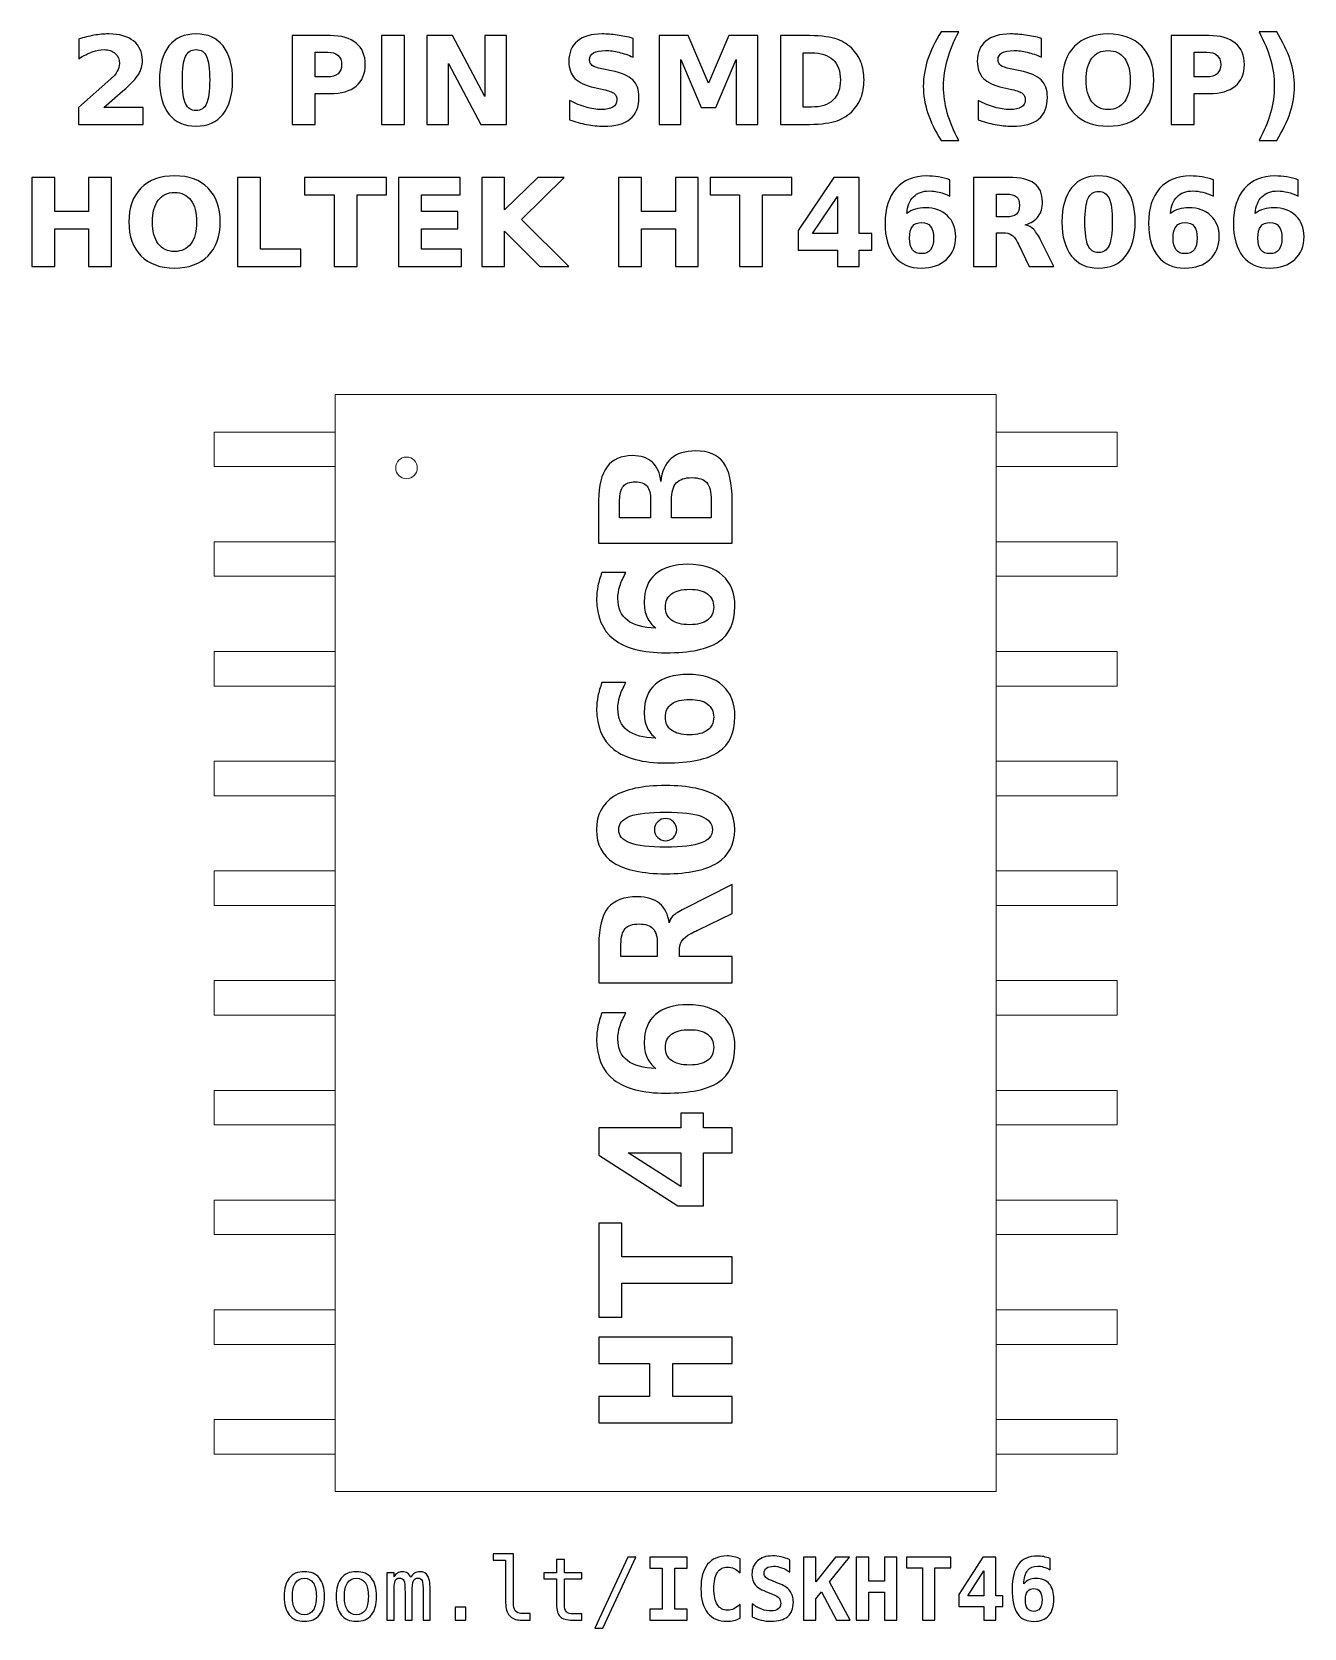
# Model space of a CAD drawing. Header units: centimetres. Extents: x -11.23 to -9.76, y -15.64 to -13.8.
import ezdxf

# ---------------------------------------------------------------- set-up
doc = ezdxf.new("R2010")
doc.units = ezdxf.units.CM
doc.header["$MEASUREMENT"] = 0
doc.layers.add('Layer 1', color=7, linetype='Continuous')

msp = doc.modelspace()

# ---------------------------------------------------------------- linework, layer by layer
at = {"layer": 'Layer 1', "color": 7, "lineweight": 9}
for points in [[(-10.8825, -15.485), (-10.1175, -15.485), (-10.1175, -14.215), (-10.8825, -14.215), (-10.8825, -15.485)], [(-11.0225, -14.2985), (-10.8825, -14.2985), (-10.8825, -14.2585), (-11.0225, -14.2585), (-11.0225, -14.2985)], [(-10.1175, -14.2985), (-9.9775, -14.2985), (-9.9775, -14.2585), (-10.1175, -14.2585), (-10.1175, -14.2985)], [(-11.0225, -14.4255), (-10.8825, -14.4255), (-10.8825, -14.3855), (-11.0225, -14.3855), (-11.0225, -14.4255)], [(-10.1175, -14.4255), (-9.9775, -14.4255), (-9.9775, -14.3855), (-10.1175, -14.3855), (-10.1175, -14.4255)], [(-11.0225, -14.5525), (-10.8825, -14.5525), (-10.8825, -14.5125), (-11.0225, -14.5125), (-11.0225, -14.5525)], [(-10.1175, -14.5525), (-9.9775, -14.5525), (-9.9775, -14.5125), (-10.1175, -14.5125), (-10.1175, -14.5525)], [(-11.0225, -14.6795), (-10.8825, -14.6795), (-10.8825, -14.6395), (-11.0225, -14.6395), (-11.0225, -14.6795)], [(-10.1175, -14.6795), (-9.9775, -14.6795), (-9.9775, -14.6395), (-10.1175, -14.6395), (-10.1175, -14.6795)], [(-11.0225, -14.8065), (-10.8825, -14.8065), (-10.8825, -14.7665), (-11.0225, -14.7665), (-11.0225, -14.8065)], [(-10.1175, -14.8065), (-9.9775, -14.8065), (-9.9775, -14.7665), (-10.1175, -14.7665), (-10.1175, -14.8065)], [(-11.0225, -14.9335), (-10.8825, -14.9335), (-10.8825, -14.8935), (-11.0225, -14.8935), (-11.0225, -14.9335)], [(-10.1175, -14.9335), (-9.9775, -14.9335), (-9.9775, -14.8935), (-10.1175, -14.8935), (-10.1175, -14.9335)], [(-11.0225, -15.0605), (-10.8825, -15.0605), (-10.8825, -15.0205), (-11.0225, -15.0205), (-11.0225, -15.0605)], [(-10.1175, -15.0605), (-9.9775, -15.0605), (-9.9775, -15.0205), (-10.1175, -15.0205), (-10.1175, -15.0605)], [(-11.0225, -15.1875), (-10.8825, -15.1875), (-10.8825, -15.1475), (-11.0225, -15.1475), (-11.0225, -15.1875)], [(-10.1175, -15.1875), (-9.9775, -15.1875), (-9.9775, -15.1475), (-10.1175, -15.1475), (-10.1175, -15.1875)], [(-11.0225, -15.3145), (-10.8825, -15.3145), (-10.8825, -15.2745), (-11.0225, -15.2745), (-11.0225, -15.3145)], [(-10.1175, -15.3145), (-9.9775, -15.3145), (-9.9775, -15.2745), (-10.1175, -15.2745), (-10.1175, -15.3145)], [(-11.0225, -15.4415), (-10.8825, -15.4415), (-10.8825, -15.4015), (-11.0225, -15.4015), (-11.0225, -15.4415)], [(-10.1175, -15.4415), (-9.9775, -15.4415), (-9.9775, -15.4015), (-10.1175, -15.4015), (-10.1175, -15.4415)]]:
    msp.add_lwpolyline(points, close=True, dxfattribs=at)
msp.add_ellipse((-10.8, -14.3), major_axis=(0, 0.0125), ratio=1, dxfattribs=at)
at = {"layer": 'Layer 1', "color": 250}
for points, knots in [([(-11.15022, -13.88297), (-11.15022, -13.88297), (-11.10494, -13.88297), (-11.10494, -13.88297), (-11.10494, -13.88297), (-11.10494, -13.88297), (-11.10494, -13.90247), (-11.10494, -13.90247), (-11.10494, -13.90247), (-11.10494, -13.90247), (-11.17971, -13.90247), (-11.17971, -13.90247), (-11.17971, -13.90247), (-11.17971, -13.90247), (-11.17971, -13.88297), (-11.17971, -13.88297), (-11.17971, -13.88297), (-11.17971, -13.88297), (-11.14215, -13.84984), (-11.14215, -13.84984), (-11.14215, -13.84984), (-11.13879, -13.8468), (-11.13632, -13.84384), (-11.13472, -13.84095), (-11.13472, -13.84095), (-11.1331, -13.83805), (-11.1323, -13.83504), (-11.1323, -13.83191), (-11.1323, -13.83191), (-11.1323, -13.82709), (-11.13392, -13.82321), (-11.13716, -13.82027), (-11.13716, -13.82027), (-11.14039, -13.81733), (-11.14469, -13.81588), (-11.15008, -13.81588), (-11.15008, -13.81588), (-11.15421, -13.81588), (-11.15873, -13.81677), (-11.16365, -13.81853), (-11.16365, -13.81853), (-11.16856, -13.8203), (-11.17383, -13.82293), (-11.17943, -13.82641), (-11.17943, -13.82641), (-11.17943, -13.82641), (-11.17943, -13.80381), (-11.17943, -13.80381), (-11.17943, -13.80381), (-11.17345, -13.80184), (-11.16755, -13.80033), (-11.16172, -13.7993), (-11.16172, -13.7993), (-11.15588, -13.79826), (-11.15017, -13.79774), (-11.14455, -13.79774), (-11.14455, -13.79774), (-11.13225, -13.79774), (-11.12268, -13.80045), (-11.11586, -13.80588), (-11.11586, -13.80588), (-11.10904, -13.81129), (-11.10563, -13.81884), (-11.10563, -13.82855), (-11.10563, -13.82855), (-11.10563, -13.83415), (-11.10708, -13.83937), (-11.10998, -13.84422), (-11.10998, -13.84422), (-11.11287, -13.84906), (-11.11896, -13.85555), (-11.12823, -13.86369), (-11.12823, -13.86369), (-11.12823, -13.86369), (-11.15022, -13.88297), (-11.15022, -13.88297)], [0, 0, 0, 0, 0.0526316, 0.0526316, 0.0526316, 0.0526316, 0.1052632, 0.1052632, 0.1052632, 0.1052632, 0.1578947, 0.1578947, 0.1578947, 0.1578947, 0.2105263, 0.2105263, 0.2105263, 0.2105263, 0.2631579, 0.2631579, 0.2631579, 0.2631579, 0.3157895, 0.3157895, 0.3157895, 0.3157895, 0.3684211, 0.3684211, 0.3684211, 0.3684211, 0.4210526, 0.4210526, 0.4210526, 0.4210526, 0.4736842, 0.4736842, 0.4736842, 0.4736842, 0.5263158, 0.5263158, 0.5263158, 0.5263158, 0.5789474, 0.5789474, 0.5789474, 0.5789474, 0.6315789, 0.6315789, 0.6315789, 0.6315789, 0.6842105, 0.6842105, 0.6842105, 0.6842105, 0.7368421, 0.7368421, 0.7368421, 0.7368421, 0.7894737, 0.7894737, 0.7894737, 0.7894737, 0.8421053, 0.8421053, 0.8421053, 0.8421053, 0.8947368, 0.8947368, 0.8947368, 0.8947368, 0.9473684, 0.9473684, 0.9473684, 0.9473684, 1, 1, 1, 1]), ([(-11.00125, -13.85113), (-11.00125, -13.86818), (-11.00492, -13.88133), (-11.01228, -13.89059), (-11.01228, -13.89059), (-11.01962, -13.89984), (-11.03006, -13.90447), (-11.04356, -13.90447), (-11.04356, -13.90447), (-11.05711, -13.90447), (-11.06757, -13.89984), (-11.07491, -13.89059), (-11.07491, -13.89059), (-11.08227, -13.88133), (-11.08594, -13.86818), (-11.08594, -13.85113), (-11.08594, -13.85113), (-11.08594, -13.83406), (-11.08227, -13.82088), (-11.07491, -13.81162), (-11.07491, -13.81162), (-11.06757, -13.80238), (-11.05711, -13.79774), (-11.04356, -13.79774), (-11.04356, -13.79774), (-11.03006, -13.79774), (-11.01962, -13.80238), (-11.01228, -13.81162), (-11.01228, -13.81162), (-11.00492, -13.82088), (-11.00125, -13.83406), (-11.00125, -13.85113)], [0, 0, 0, 0, 0.125, 0.125, 0.125, 0.125, 0.25, 0.25, 0.25, 0.25, 0.375, 0.375, 0.375, 0.375, 0.5, 0.5, 0.5, 0.5, 0.625, 0.625, 0.625, 0.625, 0.75, 0.75, 0.75, 0.75, 0.875, 0.875, 0.875, 0.875, 1, 1, 1, 1]), ([(-10.93241, -13.7996), (-10.93241, -13.7996), (-10.88839, -13.7996), (-10.88839, -13.7996), (-10.88839, -13.7996), (-10.87529, -13.7996), (-10.86524, -13.80252), (-10.85823, -13.80833), (-10.85823, -13.80833), (-10.85123, -13.81414), (-10.84772, -13.82241), (-10.84772, -13.83316), (-10.84772, -13.83316), (-10.84772, -13.84393), (-10.85123, -13.85223), (-10.85823, -13.85804), (-10.85823, -13.85804), (-10.86524, -13.86385), (-10.87529, -13.86677), (-10.88839, -13.86677), (-10.88839, -13.86677), (-10.88839, -13.86677), (-10.90588, -13.86677), (-10.90588, -13.86677), (-10.90588, -13.86677), (-10.90588, -13.86677), (-10.90588, -13.90247), (-10.90588, -13.90247), (-10.90588, -13.90247), (-10.90588, -13.90247), (-10.93241, -13.90247), (-10.93241, -13.90247), (-10.93241, -13.90247), (-10.93241, -13.90247), (-10.93241, -13.7996), (-10.93241, -13.7996)], [0, 0, 0, 0, 0.1111111, 0.1111111, 0.1111111, 0.1111111, 0.2222222, 0.2222222, 0.2222222, 0.2222222, 0.3333333, 0.3333333, 0.3333333, 0.3333333, 0.4444444, 0.4444444, 0.4444444, 0.4444444, 0.5555556, 0.5555556, 0.5555556, 0.5555556, 0.6666667, 0.6666667, 0.6666667, 0.6666667, 0.7777778, 0.7777778, 0.7777778, 0.7777778, 0.8888889, 0.8888889, 0.8888889, 0.8888889, 1, 1, 1, 1]), ([(-10.829, -13.7996), (-10.829, -13.7996), (-10.80247, -13.7996), (-10.80247, -13.7996), (-10.80247, -13.7996), (-10.80247, -13.7996), (-10.80247, -13.90247), (-10.80247, -13.90247), (-10.80247, -13.90247), (-10.80247, -13.90247), (-10.829, -13.90247), (-10.829, -13.90247), (-10.829, -13.90247), (-10.829, -13.90247), (-10.829, -13.7996), (-10.829, -13.7996)], [0, 0, 0, 0, 0.25, 0.25, 0.25, 0.25, 0.5, 0.5, 0.5, 0.5, 0.75, 0.75, 0.75, 0.75, 1, 1, 1, 1]), ([(-10.77651, -13.7996), (-10.77651, -13.7996), (-10.74688, -13.7996), (-10.74688, -13.7996), (-10.74688, -13.7996), (-10.74688, -13.7996), (-10.70946, -13.87016), (-10.70946, -13.87016), (-10.70946, -13.87016), (-10.70946, -13.87016), (-10.70946, -13.7996), (-10.70946, -13.7996), (-10.70946, -13.7996), (-10.70946, -13.7996), (-10.68432, -13.7996), (-10.68432, -13.7996), (-10.68432, -13.7996), (-10.68432, -13.7996), (-10.68432, -13.90247), (-10.68432, -13.90247), (-10.68432, -13.90247), (-10.68432, -13.90247), (-10.71395, -13.90247), (-10.71395, -13.90247), (-10.71395, -13.90247), (-10.71395, -13.90247), (-10.75137, -13.83191), (-10.75137, -13.83191), (-10.75137, -13.83191), (-10.75137, -13.83191), (-10.75137, -13.90247), (-10.75137, -13.90247), (-10.75137, -13.90247), (-10.75137, -13.90247), (-10.77651, -13.90247), (-10.77651, -13.90247), (-10.77651, -13.90247), (-10.77651, -13.90247), (-10.77651, -13.7996), (-10.77651, -13.7996)], [0, 0, 0, 0, 0.1, 0.1, 0.1, 0.1, 0.2, 0.2, 0.2, 0.2, 0.3, 0.3, 0.3, 0.3, 0.4, 0.4, 0.4, 0.4, 0.5, 0.5, 0.5, 0.5, 0.6, 0.6, 0.6, 0.6, 0.7, 0.7, 0.7, 0.7, 0.8, 0.8, 0.8, 0.8, 0.9, 0.9, 0.9, 0.9, 1, 1, 1, 1]), ([(-10.5377, -13.80285), (-10.5377, -13.80285), (-10.5377, -13.8246), (-10.5377, -13.8246), (-10.5377, -13.8246), (-10.54335, -13.82208), (-10.54887, -13.82018), (-10.55423, -13.81889), (-10.55423, -13.81889), (-10.55962, -13.81759), (-10.5647, -13.81696), (-10.56947, -13.81696), (-10.56947, -13.81696), (-10.5758, -13.81696), (-10.5805, -13.81783), (-10.58354, -13.81957), (-10.58354, -13.81957), (-10.58657, -13.82133), (-10.58808, -13.82404), (-10.58808, -13.82771), (-10.58808, -13.82771), (-10.58808, -13.83046), (-10.58707, -13.83262), (-10.58502, -13.83415), (-10.58502, -13.83415), (-10.58297, -13.83568), (-10.57926, -13.83702), (-10.57387, -13.83812), (-10.57387, -13.83812), (-10.57387, -13.83812), (-10.56258, -13.84038), (-10.56258, -13.84038), (-10.56258, -13.84038), (-10.55113, -13.84269), (-10.54302, -13.84617), (-10.5382, -13.85087), (-10.5382, -13.85087), (-10.53337, -13.85555), (-10.53095, -13.86221), (-10.53095, -13.87084), (-10.53095, -13.87084), (-10.53095, -13.8822), (-10.53431, -13.89064), (-10.54104, -13.89617), (-10.54104, -13.89617), (-10.54777, -13.90169), (-10.55804, -13.90447), (-10.57187, -13.90447), (-10.57187, -13.90447), (-10.57841, -13.90447), (-10.58495, -13.90386), (-10.59151, -13.90261), (-10.59151, -13.90261), (-10.59807, -13.90136), (-10.60466, -13.89953), (-10.61122, -13.89711), (-10.61122, -13.89711), (-10.61122, -13.89711), (-10.61122, -13.87472), (-10.61122, -13.87472), (-10.61122, -13.87472), (-10.60466, -13.8782), (-10.59831, -13.88083), (-10.59217, -13.8826), (-10.59217, -13.8826), (-10.58603, -13.88436), (-10.58013, -13.88525), (-10.57444, -13.88525), (-10.57444, -13.88525), (-10.56865, -13.88525), (-10.56421, -13.88429), (-10.56113, -13.88236), (-10.56113, -13.88236), (-10.55804, -13.88043), (-10.55652, -13.87768), (-10.55652, -13.87408), (-10.55652, -13.87408), (-10.55652, -13.87088), (-10.55755, -13.86839), (-10.55964, -13.86665), (-10.55964, -13.86665), (-10.56174, -13.86491), (-10.5659, -13.86334), (-10.57216, -13.86197), (-10.57216, -13.86197), (-10.57216, -13.86197), (-10.58243, -13.85969), (-10.58243, -13.85969), (-10.58243, -13.85969), (-10.59271, -13.85748), (-10.60024, -13.85398), (-10.60499, -13.84915), (-10.60499, -13.84915), (-10.60974, -13.84433), (-10.61211, -13.83782), (-10.61211, -13.82966), (-10.61211, -13.82966), (-10.61211, -13.8194), (-10.6088, -13.81152), (-10.60219, -13.80602), (-10.60219, -13.80602), (-10.59558, -13.80049), (-10.58608, -13.79774), (-10.57366, -13.79774), (-10.57366, -13.79774), (-10.56802, -13.79774), (-10.56221, -13.79817), (-10.55623, -13.79901), (-10.55623, -13.79901), (-10.55026, -13.79986), (-10.54408, -13.80113), (-10.5377, -13.80285)], [0, 0, 0, 0, 0.0357143, 0.0357143, 0.0357143, 0.0357143, 0.0714286, 0.0714286, 0.0714286, 0.0714286, 0.1071429, 0.1071429, 0.1071429, 0.1071429, 0.1428571, 0.1428571, 0.1428571, 0.1428571, 0.1785714, 0.1785714, 0.1785714, 0.1785714, 0.2142857, 0.2142857, 0.2142857, 0.2142857, 0.25, 0.25, 0.25, 0.25, 0.2857143, 0.2857143, 0.2857143, 0.2857143, 0.3214286, 0.3214286, 0.3214286, 0.3214286, 0.3571429, 0.3571429, 0.3571429, 0.3571429, 0.3928571, 0.3928571, 0.3928571, 0.3928571, 0.4285714, 0.4285714, 0.4285714, 0.4285714, 0.4642857, 0.4642857, 0.4642857, 0.4642857, 0.5, 0.5, 0.5, 0.5, 0.5357143, 0.5357143, 0.5357143, 0.5357143, 0.5714286, 0.5714286, 0.5714286, 0.5714286, 0.6071429, 0.6071429, 0.6071429, 0.6071429, 0.6428571, 0.6428571, 0.6428571, 0.6428571, 0.6785714, 0.6785714, 0.6785714, 0.6785714, 0.7142857, 0.7142857, 0.7142857, 0.7142857, 0.75, 0.75, 0.75, 0.75, 0.7857143, 0.7857143, 0.7857143, 0.7857143, 0.8214286, 0.8214286, 0.8214286, 0.8214286, 0.8571429, 0.8571429, 0.8571429, 0.8571429, 0.8928571, 0.8928571, 0.8928571, 0.8928571, 0.9285714, 0.9285714, 0.9285714, 0.9285714, 0.9642857, 0.9642857, 0.9642857, 0.9642857, 1, 1, 1, 1]), ([(-10.50767, -13.7996), (-10.50767, -13.7996), (-10.47392, -13.7996), (-10.47392, -13.7996), (-10.47392, -13.7996), (-10.47392, -13.7996), (-10.45047, -13.85466), (-10.45047, -13.85466), (-10.45047, -13.85466), (-10.45047, -13.85466), (-10.42691, -13.7996), (-10.42691, -13.7996), (-10.42691, -13.7996), (-10.42691, -13.7996), (-10.39323, -13.7996), (-10.39323, -13.7996), (-10.39323, -13.7996), (-10.39323, -13.7996), (-10.39323, -13.90247), (-10.39323, -13.90247), (-10.39323, -13.90247), (-10.39323, -13.90247), (-10.4183, -13.90247), (-10.4183, -13.90247), (-10.4183, -13.90247), (-10.4183, -13.90247), (-10.4183, -13.82723), (-10.4183, -13.82723), (-10.4183, -13.82723), (-10.4183, -13.82723), (-10.44201, -13.88269), (-10.44201, -13.88269), (-10.44201, -13.88269), (-10.44201, -13.88269), (-10.45882, -13.88269), (-10.45882, -13.88269), (-10.45882, -13.88269), (-10.45882, -13.88269), (-10.48253, -13.82723), (-10.48253, -13.82723), (-10.48253, -13.82723), (-10.48253, -13.82723), (-10.48253, -13.90247), (-10.48253, -13.90247), (-10.48253, -13.90247), (-10.48253, -13.90247), (-10.50767, -13.90247), (-10.50767, -13.90247), (-10.50767, -13.90247), (-10.50767, -13.90247), (-10.50767, -13.7996), (-10.50767, -13.7996)], [0, 0, 0, 0, 0.0769231, 0.0769231, 0.0769231, 0.0769231, 0.1538462, 0.1538462, 0.1538462, 0.1538462, 0.2307692, 0.2307692, 0.2307692, 0.2307692, 0.3076923, 0.3076923, 0.3076923, 0.3076923, 0.3846154, 0.3846154, 0.3846154, 0.3846154, 0.4615385, 0.4615385, 0.4615385, 0.4615385, 0.5384615, 0.5384615, 0.5384615, 0.5384615, 0.6153846, 0.6153846, 0.6153846, 0.6153846, 0.6923077, 0.6923077, 0.6923077, 0.6923077, 0.7692308, 0.7692308, 0.7692308, 0.7692308, 0.8461538, 0.8461538, 0.8461538, 0.8461538, 0.9230769, 0.9230769, 0.9230769, 0.9230769, 1, 1, 1, 1]), ([(-10.36724, -13.7996), (-10.36724, -13.7996), (-10.33925, -13.7996), (-10.33925, -13.7996), (-10.33925, -13.7996), (-10.32364, -13.7996), (-10.31202, -13.80071), (-10.30438, -13.80294), (-10.30438, -13.80294), (-10.29673, -13.80517), (-10.29017, -13.80894), (-10.28469, -13.81428), (-10.28469, -13.81428), (-10.27987, -13.81891), (-10.2763, -13.82427), (-10.27394, -13.83034), (-10.27394, -13.83034), (-10.27162, -13.83638), (-10.27044, -13.84325), (-10.27044, -13.85094), (-10.27044, -13.85094), (-10.27044, -13.8587), (-10.27162, -13.86562), (-10.27394, -13.87171), (-10.27394, -13.87171), (-10.2763, -13.8778), (-10.27987, -13.88316), (-10.28469, -13.88779), (-10.28469, -13.88779), (-10.29022, -13.89313), (-10.29683, -13.8969), (-10.30454, -13.89913), (-10.30454, -13.89913), (-10.31226, -13.90136), (-10.32383, -13.90247), (-10.33925, -13.90247), (-10.33925, -13.90247), (-10.33925, -13.90247), (-10.36724, -13.90247), (-10.36724, -13.90247), (-10.36724, -13.90247), (-10.36724, -13.90247), (-10.36724, -13.7996), (-10.36724, -13.7996)], [0, 0, 0, 0, 0.0909091, 0.0909091, 0.0909091, 0.0909091, 0.1818182, 0.1818182, 0.1818182, 0.1818182, 0.2727273, 0.2727273, 0.2727273, 0.2727273, 0.3636364, 0.3636364, 0.3636364, 0.3636364, 0.4545455, 0.4545455, 0.4545455, 0.4545455, 0.5454545, 0.5454545, 0.5454545, 0.5454545, 0.6363636, 0.6363636, 0.6363636, 0.6363636, 0.7272727, 0.7272727, 0.7272727, 0.7272727, 0.8181818, 0.8181818, 0.8181818, 0.8181818, 0.9090909, 0.9090909, 0.9090909, 0.9090909, 1, 1, 1, 1]), ([(-10.16075, -13.92107), (-10.16075, -13.92107), (-10.18121, -13.92107), (-10.18121, -13.92107), (-10.18121, -13.92107), (-10.18824, -13.90974), (-10.19344, -13.89894), (-10.19678, -13.88871), (-10.19678, -13.88871), (-10.20014, -13.8785), (-10.20181, -13.86837), (-10.20181, -13.8583), (-10.20181, -13.8583), (-10.20181, -13.84824), (-10.20012, -13.83805), (-10.19676, -13.82775), (-10.19676, -13.82775), (-10.19337, -13.81743), (-10.1882, -13.80666), (-10.18121, -13.79539), (-10.18121, -13.79539), (-10.18121, -13.79539), (-10.16075, -13.79539), (-10.16075, -13.79539), (-10.16075, -13.79539), (-10.16663, -13.80628), (-10.17103, -13.81693), (-10.17397, -13.82733), (-10.17397, -13.82733), (-10.17691, -13.83772), (-10.17839, -13.848), (-10.17839, -13.85816), (-10.17839, -13.85816), (-10.17839, -13.86832), (-10.17693, -13.8786), (-10.17402, -13.88904), (-10.17402, -13.88904), (-10.1711, -13.89946), (-10.16668, -13.91014), (-10.16075, -13.92107)], [0, 0, 0, 0, 0.1, 0.1, 0.1, 0.1, 0.2, 0.2, 0.2, 0.2, 0.3, 0.3, 0.3, 0.3, 0.4, 0.4, 0.4, 0.4, 0.5, 0.5, 0.5, 0.5, 0.6, 0.6, 0.6, 0.6, 0.7, 0.7, 0.7, 0.7, 0.8, 0.8, 0.8, 0.8, 0.9, 0.9, 0.9, 0.9, 1, 1, 1, 1]), ([(-10.06491, -13.80285), (-10.06491, -13.80285), (-10.06491, -13.8246), (-10.06491, -13.8246), (-10.06491, -13.8246), (-10.07056, -13.82208), (-10.07608, -13.82018), (-10.08144, -13.81889), (-10.08144, -13.81889), (-10.08683, -13.81759), (-10.09191, -13.81696), (-10.09668, -13.81696), (-10.09668, -13.81696), (-10.10301, -13.81696), (-10.10771, -13.81783), (-10.11075, -13.81957), (-10.11075, -13.81957), (-10.11378, -13.82133), (-10.11529, -13.82404), (-10.11529, -13.82771), (-10.11529, -13.82771), (-10.11529, -13.83046), (-10.11428, -13.83262), (-10.11223, -13.83415), (-10.11223, -13.83415), (-10.11018, -13.83568), (-10.10647, -13.83702), (-10.10108, -13.83812), (-10.10108, -13.83812), (-10.10108, -13.83812), (-10.08979, -13.84038), (-10.08979, -13.84038), (-10.08979, -13.84038), (-10.07834, -13.84269), (-10.07023, -13.84617), (-10.06541, -13.85087), (-10.06541, -13.85087), (-10.06058, -13.85555), (-10.05816, -13.86221), (-10.05816, -13.87084), (-10.05816, -13.87084), (-10.05816, -13.8822), (-10.06152, -13.89064), (-10.06825, -13.89617), (-10.06825, -13.89617), (-10.07498, -13.90169), (-10.08525, -13.90447), (-10.09908, -13.90447), (-10.09908, -13.90447), (-10.10562, -13.90447), (-10.11216, -13.90386), (-10.11872, -13.90261), (-10.11872, -13.90261), (-10.12528, -13.90136), (-10.13187, -13.89953), (-10.13843, -13.89711), (-10.13843, -13.89711), (-10.13843, -13.89711), (-10.13843, -13.87472), (-10.13843, -13.87472), (-10.13843, -13.87472), (-10.13187, -13.8782), (-10.12552, -13.88083), (-10.11938, -13.8826), (-10.11938, -13.8826), (-10.11324, -13.88436), (-10.10734, -13.88525), (-10.10165, -13.88525), (-10.10165, -13.88525), (-10.09586, -13.88525), (-10.09142, -13.88429), (-10.08834, -13.88236), (-10.08834, -13.88236), (-10.08525, -13.88043), (-10.08373, -13.87768), (-10.08373, -13.87408), (-10.08373, -13.87408), (-10.08373, -13.87088), (-10.08476, -13.86839), (-10.08685, -13.86665), (-10.08685, -13.86665), (-10.08895, -13.86491), (-10.09311, -13.86334), (-10.09937, -13.86197), (-10.09937, -13.86197), (-10.09937, -13.86197), (-10.10964, -13.85969), (-10.10964, -13.85969), (-10.10964, -13.85969), (-10.11992, -13.85748), (-10.12745, -13.85398), (-10.1322, -13.84915), (-10.1322, -13.84915), (-10.13695, -13.84433), (-10.13932, -13.83782), (-10.13932, -13.82966), (-10.13932, -13.82966), (-10.13932, -13.8194), (-10.13601, -13.81152), (-10.1294, -13.80602), (-10.1294, -13.80602), (-10.12279, -13.80049), (-10.11329, -13.79774), (-10.10087, -13.79774), (-10.10087, -13.79774), (-10.09523, -13.79774), (-10.08942, -13.79817), (-10.08344, -13.79901), (-10.08344, -13.79901), (-10.07747, -13.79986), (-10.07129, -13.80113), (-10.06491, -13.80285)], [0, 0, 0, 0, 0.0357143, 0.0357143, 0.0357143, 0.0357143, 0.0714286, 0.0714286, 0.0714286, 0.0714286, 0.1071429, 0.1071429, 0.1071429, 0.1071429, 0.1428571, 0.1428571, 0.1428571, 0.1428571, 0.1785714, 0.1785714, 0.1785714, 0.1785714, 0.2142857, 0.2142857, 0.2142857, 0.2142857, 0.25, 0.25, 0.25, 0.25, 0.2857143, 0.2857143, 0.2857143, 0.2857143, 0.3214286, 0.3214286, 0.3214286, 0.3214286, 0.3571429, 0.3571429, 0.3571429, 0.3571429, 0.3928571, 0.3928571, 0.3928571, 0.3928571, 0.4285714, 0.4285714, 0.4285714, 0.4285714, 0.4642857, 0.4642857, 0.4642857, 0.4642857, 0.5, 0.5, 0.5, 0.5, 0.5357143, 0.5357143, 0.5357143, 0.5357143, 0.5714286, 0.5714286, 0.5714286, 0.5714286, 0.6071429, 0.6071429, 0.6071429, 0.6071429, 0.6428571, 0.6428571, 0.6428571, 0.6428571, 0.6785714, 0.6785714, 0.6785714, 0.6785714, 0.7142857, 0.7142857, 0.7142857, 0.7142857, 0.75, 0.75, 0.75, 0.75, 0.7857143, 0.7857143, 0.7857143, 0.7857143, 0.8214286, 0.8214286, 0.8214286, 0.8214286, 0.8571429, 0.8571429, 0.8571429, 0.8571429, 0.8928571, 0.8928571, 0.8928571, 0.8928571, 0.9285714, 0.9285714, 0.9285714, 0.9285714, 0.9642857, 0.9642857, 0.9642857, 0.9642857, 1, 1, 1, 1]), ([(-9.98789, -13.79774), (-9.97136, -13.79774), (-9.9584, -13.80247), (-9.94904, -13.81195), (-9.94904, -13.81195), (-9.93966, -13.8214), (-9.93498, -13.83445), (-9.93498, -13.85113), (-9.93498, -13.85113), (-9.93498, -13.86776), (-9.93966, -13.88081), (-9.94904, -13.89026), (-9.94904, -13.89026), (-9.9584, -13.89974), (-9.97136, -13.90447), (-9.98789, -13.90447), (-9.98789, -13.90447), (-10.00438, -13.90447), (-10.01731, -13.89974), (-10.02672, -13.89026), (-10.02672, -13.89026), (-10.0361, -13.88081), (-10.04081, -13.86776), (-10.04081, -13.85113), (-10.04081, -13.85113), (-10.04081, -13.83445), (-10.0361, -13.8214), (-10.02672, -13.81195), (-10.02672, -13.81195), (-10.01731, -13.80247), (-10.00438, -13.79774), (-9.98789, -13.79774)], [0, 0, 0, 0, 0.125, 0.125, 0.125, 0.125, 0.25, 0.25, 0.25, 0.25, 0.375, 0.375, 0.375, 0.375, 0.5, 0.5, 0.5, 0.5, 0.625, 0.625, 0.625, 0.625, 0.75, 0.75, 0.75, 0.75, 0.875, 0.875, 0.875, 0.875, 1, 1, 1, 1]), ([(-9.91491, -13.7996), (-9.91491, -13.7996), (-9.87089, -13.7996), (-9.87089, -13.7996), (-9.87089, -13.7996), (-9.85779, -13.7996), (-9.84774, -13.80252), (-9.84073, -13.80833), (-9.84073, -13.80833), (-9.83373, -13.81414), (-9.83022, -13.82241), (-9.83022, -13.83316), (-9.83022, -13.83316), (-9.83022, -13.84393), (-9.83373, -13.85223), (-9.84073, -13.85804), (-9.84073, -13.85804), (-9.84774, -13.86385), (-9.85779, -13.86677), (-9.87089, -13.86677), (-9.87089, -13.86677), (-9.87089, -13.86677), (-9.88838, -13.86677), (-9.88838, -13.86677), (-9.88838, -13.86677), (-9.88838, -13.86677), (-9.88838, -13.90247), (-9.88838, -13.90247), (-9.88838, -13.90247), (-9.88838, -13.90247), (-9.91491, -13.90247), (-9.91491, -13.90247), (-9.91491, -13.90247), (-9.91491, -13.90247), (-9.91491, -13.7996), (-9.91491, -13.7996)], [0, 0, 0, 0, 0.1111111, 0.1111111, 0.1111111, 0.1111111, 0.2222222, 0.2222222, 0.2222222, 0.2222222, 0.3333333, 0.3333333, 0.3333333, 0.3333333, 0.4444444, 0.4444444, 0.4444444, 0.4444444, 0.5555556, 0.5555556, 0.5555556, 0.5555556, 0.6666667, 0.6666667, 0.6666667, 0.6666667, 0.7777778, 0.7777778, 0.7777778, 0.7777778, 0.8888889, 0.8888889, 0.8888889, 0.8888889, 1, 1, 1, 1]), ([(-9.81317, -13.92107), (-9.80729, -13.91014), (-9.80287, -13.89946), (-9.79993, -13.88904), (-9.79993, -13.88904), (-9.79699, -13.8786), (-9.79553, -13.86832), (-9.79553, -13.85816), (-9.79553, -13.85816), (-9.79553, -13.848), (-9.79699, -13.83772), (-9.79993, -13.82733), (-9.79993, -13.82733), (-9.80287, -13.81693), (-9.80729, -13.80628), (-9.81317, -13.79539), (-9.81317, -13.79539), (-9.81317, -13.79539), (-9.79271, -13.79539), (-9.79271, -13.79539), (-9.79271, -13.79539), (-9.78573, -13.80666), (-9.78055, -13.81743), (-9.77716, -13.82775), (-9.77716, -13.82775), (-9.7738, -13.83805), (-9.77211, -13.84824), (-9.77211, -13.8583), (-9.77211, -13.8583), (-9.77211, -13.86837), (-9.77378, -13.8785), (-9.77714, -13.88871), (-9.77714, -13.88871), (-9.78048, -13.89894), (-9.78568, -13.90974), (-9.79271, -13.92107), (-9.79271, -13.92107), (-9.79271, -13.92107), (-9.81317, -13.92107), (-9.81317, -13.92107)], [0, 0, 0, 0, 0.1, 0.1, 0.1, 0.1, 0.2, 0.2, 0.2, 0.2, 0.3, 0.3, 0.3, 0.3, 0.4, 0.4, 0.4, 0.4, 0.5, 0.5, 0.5, 0.5, 0.6, 0.6, 0.6, 0.6, 0.7, 0.7, 0.7, 0.7, 0.8, 0.8, 0.8, 0.8, 0.9, 0.9, 0.9, 0.9, 1, 1, 1, 1]), ([(-11.02778, -13.85094), (-11.02778, -13.83808), (-11.02898, -13.82902), (-11.0314, -13.82375), (-11.0314, -13.82375), (-11.0338, -13.81851), (-11.03787, -13.81588), (-11.04356, -13.81588), (-11.04356, -13.81588), (-11.04925, -13.81588), (-11.05332, -13.81851), (-11.05577, -13.82375), (-11.05577, -13.82375), (-11.05819, -13.82902), (-11.05941, -13.83808), (-11.05941, -13.85094), (-11.05941, -13.85094), (-11.05941, -13.86392), (-11.05819, -13.8731), (-11.05577, -13.87841), (-11.05577, -13.87841), (-11.05332, -13.88375), (-11.04925, -13.88641), (-11.04356, -13.88641), (-11.04356, -13.88641), (-11.03792, -13.88641), (-11.03387, -13.88375), (-11.03142, -13.87841), (-11.03142, -13.87841), (-11.029, -13.8731), (-11.02778, -13.86392), (-11.02778, -13.85094)], [0, 0, 0, 0, 0.125, 0.125, 0.125, 0.125, 0.25, 0.25, 0.25, 0.25, 0.375, 0.375, 0.375, 0.375, 0.5, 0.5, 0.5, 0.5, 0.625, 0.625, 0.625, 0.625, 0.75, 0.75, 0.75, 0.75, 0.875, 0.875, 0.875, 0.875, 1, 1, 1, 1]), ([(-10.90588, -13.81882), (-10.90588, -13.81882), (-10.90588, -13.84755), (-10.90588, -13.84755), (-10.90588, -13.84755), (-10.90588, -13.84755), (-10.89121, -13.84755), (-10.89121, -13.84755), (-10.89121, -13.84755), (-10.88606, -13.84755), (-10.88208, -13.84631), (-10.87928, -13.84379), (-10.87928, -13.84379), (-10.87648, -13.8413), (-10.87507, -13.83775), (-10.87507, -13.83316), (-10.87507, -13.83316), (-10.87507, -13.82855), (-10.87648, -13.82502), (-10.87928, -13.82253), (-10.87928, -13.82253), (-10.88208, -13.82006), (-10.88606, -13.81882), (-10.89121, -13.81882), (-10.89121, -13.81882), (-10.89121, -13.81882), (-10.90588, -13.81882), (-10.90588, -13.81882)], [0, 0, 0, 0, 0.1428571, 0.1428571, 0.1428571, 0.1428571, 0.2857143, 0.2857143, 0.2857143, 0.2857143, 0.4285714, 0.4285714, 0.4285714, 0.4285714, 0.5714286, 0.5714286, 0.5714286, 0.5714286, 0.7142857, 0.7142857, 0.7142857, 0.7142857, 0.8571429, 0.8571429, 0.8571429, 0.8571429, 1, 1, 1, 1]), ([(-9.98789, -13.81696), (-9.99598, -13.81696), (-10.00224, -13.81994), (-10.00671, -13.82592), (-10.00671, -13.82592), (-10.01115, -13.83189), (-10.01339, -13.84029), (-10.01339, -13.85113), (-10.01339, -13.85113), (-10.01339, -13.86195), (-10.01115, -13.87032), (-10.00671, -13.87629), (-10.00671, -13.87629), (-10.00224, -13.88227), (-9.99598, -13.88525), (-9.98789, -13.88525), (-9.98789, -13.88525), (-9.97975, -13.88525), (-9.97348, -13.88227), (-9.96901, -13.87629), (-9.96901, -13.87629), (-9.96456, -13.87032), (-9.96233, -13.86195), (-9.96233, -13.85113), (-9.96233, -13.85113), (-9.96233, -13.84029), (-9.96456, -13.83189), (-9.96901, -13.82592), (-9.96901, -13.82592), (-9.97348, -13.81994), (-9.97975, -13.81696), (-9.98789, -13.81696)], [0, 0, 0, 0, 0.125, 0.125, 0.125, 0.125, 0.25, 0.25, 0.25, 0.25, 0.375, 0.375, 0.375, 0.375, 0.5, 0.5, 0.5, 0.5, 0.625, 0.625, 0.625, 0.625, 0.75, 0.75, 0.75, 0.75, 0.875, 0.875, 0.875, 0.875, 1, 1, 1, 1]), ([(-9.88838, -13.81882), (-9.88838, -13.81882), (-9.88838, -13.84755), (-9.88838, -13.84755), (-9.88838, -13.84755), (-9.88838, -13.84755), (-9.87371, -13.84755), (-9.87371, -13.84755), (-9.87371, -13.84755), (-9.86856, -13.84755), (-9.86458, -13.84631), (-9.86178, -13.84379), (-9.86178, -13.84379), (-9.85898, -13.8413), (-9.85757, -13.83775), (-9.85757, -13.83316), (-9.85757, -13.83316), (-9.85757, -13.82855), (-9.85898, -13.82502), (-9.86178, -13.82253), (-9.86178, -13.82253), (-9.86458, -13.82006), (-9.86856, -13.81882), (-9.87371, -13.81882), (-9.87371, -13.81882), (-9.87371, -13.81882), (-9.88838, -13.81882), (-9.88838, -13.81882)], [0, 0, 0, 0, 0.1428571, 0.1428571, 0.1428571, 0.1428571, 0.2857143, 0.2857143, 0.2857143, 0.2857143, 0.4285714, 0.4285714, 0.4285714, 0.4285714, 0.5714286, 0.5714286, 0.5714286, 0.5714286, 0.7142857, 0.7142857, 0.7142857, 0.7142857, 0.8571429, 0.8571429, 0.8571429, 0.8571429, 1, 1, 1, 1]), ([(-10.34071, -13.81966), (-10.34071, -13.81966), (-10.34071, -13.88241), (-10.34071, -13.88241), (-10.34071, -13.88241), (-10.34071, -13.88241), (-10.33121, -13.88241), (-10.33121, -13.88241), (-10.33121, -13.88241), (-10.32037, -13.88241), (-10.31209, -13.87973), (-10.30638, -13.87434), (-10.30638, -13.87434), (-10.30066, -13.86898), (-10.29779, -13.86117), (-10.29779, -13.85094), (-10.29779, -13.85094), (-10.29779, -13.84073), (-10.30064, -13.83297), (-10.30633, -13.82766), (-10.30633, -13.82766), (-10.31202, -13.82232), (-10.32032, -13.81966), (-10.33121, -13.81966), (-10.33121, -13.81966), (-10.33121, -13.81966), (-10.34071, -13.81966), (-10.34071, -13.81966)], [0, 0, 0, 0, 0.1428571, 0.1428571, 0.1428571, 0.1428571, 0.2857143, 0.2857143, 0.2857143, 0.2857143, 0.4285714, 0.4285714, 0.4285714, 0.4285714, 0.5714286, 0.5714286, 0.5714286, 0.5714286, 0.7142857, 0.7142857, 0.7142857, 0.7142857, 0.8571429, 0.8571429, 0.8571429, 0.8571429, 1, 1, 1, 1]), ([(-11.23356, -13.96385), (-11.23356, -13.96385), (-11.20703, -13.96385), (-11.20703, -13.96385), (-11.20703, -13.96385), (-11.20703, -13.96385), (-11.20703, -14.00306), (-11.20703, -14.00306), (-11.20703, -14.00306), (-11.20703, -14.00306), (-11.1679, -14.00306), (-11.1679, -14.00306), (-11.1679, -14.00306), (-11.1679, -14.00306), (-11.1679, -13.96385), (-11.1679, -13.96385), (-11.1679, -13.96385), (-11.1679, -13.96385), (-11.14137, -13.96385), (-11.14137, -13.96385), (-11.14137, -13.96385), (-11.14137, -13.96385), (-11.14137, -14.06672), (-11.14137, -14.06672), (-11.14137, -14.06672), (-11.14137, -14.06672), (-11.1679, -14.06672), (-11.1679, -14.06672), (-11.1679, -14.06672), (-11.1679, -14.06672), (-11.1679, -14.02312), (-11.1679, -14.02312), (-11.1679, -14.02312), (-11.1679, -14.02312), (-11.20703, -14.02312), (-11.20703, -14.02312), (-11.20703, -14.02312), (-11.20703, -14.02312), (-11.20703, -14.06672), (-11.20703, -14.06672), (-11.20703, -14.06672), (-11.20703, -14.06672), (-11.23356, -14.06672), (-11.23356, -14.06672), (-11.23356, -14.06672), (-11.23356, -14.06672), (-11.23356, -13.96385), (-11.23356, -13.96385)], [0, 0, 0, 0, 0.0833333, 0.0833333, 0.0833333, 0.0833333, 0.1666667, 0.1666667, 0.1666667, 0.1666667, 0.25, 0.25, 0.25, 0.25, 0.3333333, 0.3333333, 0.3333333, 0.3333333, 0.4166667, 0.4166667, 0.4166667, 0.4166667, 0.5, 0.5, 0.5, 0.5, 0.5833333, 0.5833333, 0.5833333, 0.5833333, 0.6666667, 0.6666667, 0.6666667, 0.6666667, 0.75, 0.75, 0.75, 0.75, 0.8333333, 0.8333333, 0.8333333, 0.8333333, 0.9166667, 0.9166667, 0.9166667, 0.9166667, 1, 1, 1, 1]), ([(-11.06848, -13.96199), (-11.05195, -13.96199), (-11.03899, -13.96672), (-11.02963, -13.9762), (-11.02963, -13.9762), (-11.02025, -13.98565), (-11.01557, -13.9987), (-11.01557, -14.01538), (-11.01557, -14.01538), (-11.01557, -14.03201), (-11.02025, -14.04506), (-11.02963, -14.05451), (-11.02963, -14.05451), (-11.03899, -14.06399), (-11.05195, -14.06872), (-11.06848, -14.06872), (-11.06848, -14.06872), (-11.08497, -14.06872), (-11.0979, -14.06399), (-11.10731, -14.05451), (-11.10731, -14.05451), (-11.11669, -14.04506), (-11.1214, -14.03201), (-11.1214, -14.01538), (-11.1214, -14.01538), (-11.1214, -13.9987), (-11.11669, -13.98565), (-11.10731, -13.9762), (-11.10731, -13.9762), (-11.0979, -13.96672), (-11.08497, -13.96199), (-11.06848, -13.96199)], [0, 0, 0, 0, 0.125, 0.125, 0.125, 0.125, 0.25, 0.25, 0.25, 0.25, 0.375, 0.375, 0.375, 0.375, 0.5, 0.5, 0.5, 0.5, 0.625, 0.625, 0.625, 0.625, 0.75, 0.75, 0.75, 0.75, 0.875, 0.875, 0.875, 0.875, 1, 1, 1, 1]), ([(-10.9955, -13.96385), (-10.9955, -13.96385), (-10.96897, -13.96385), (-10.96897, -13.96385), (-10.96897, -13.96385), (-10.96897, -13.96385), (-10.96897, -14.04666), (-10.96897, -14.04666), (-10.96897, -14.04666), (-10.96897, -14.04666), (-10.92241, -14.04666), (-10.92241, -14.04666), (-10.92241, -14.04666), (-10.92241, -14.04666), (-10.92241, -14.06672), (-10.92241, -14.06672), (-10.92241, -14.06672), (-10.92241, -14.06672), (-10.9955, -14.06672), (-10.9955, -14.06672), (-10.9955, -14.06672), (-10.9955, -14.06672), (-10.9955, -13.96385), (-10.9955, -13.96385)], [0, 0, 0, 0, 0.1666667, 0.1666667, 0.1666667, 0.1666667, 0.3333333, 0.3333333, 0.3333333, 0.3333333, 0.5, 0.5, 0.5, 0.5, 0.6666667, 0.6666667, 0.6666667, 0.6666667, 0.8333333, 0.8333333, 0.8333333, 0.8333333, 1, 1, 1, 1]), ([(-10.91787, -13.96385), (-10.91787, -13.96385), (-10.82307, -13.96385), (-10.82307, -13.96385), (-10.82307, -13.96385), (-10.82307, -13.96385), (-10.82307, -13.98391), (-10.82307, -13.98391), (-10.82307, -13.98391), (-10.82307, -13.98391), (-10.85717, -13.98391), (-10.85717, -13.98391), (-10.85717, -13.98391), (-10.85717, -13.98391), (-10.85717, -14.06672), (-10.85717, -14.06672), (-10.85717, -14.06672), (-10.85717, -14.06672), (-10.8837, -14.06672), (-10.8837, -14.06672), (-10.8837, -14.06672), (-10.8837, -14.06672), (-10.8837, -13.98391), (-10.8837, -13.98391), (-10.8837, -13.98391), (-10.8837, -13.98391), (-10.91787, -13.98391), (-10.91787, -13.98391), (-10.91787, -13.98391), (-10.91787, -13.98391), (-10.91787, -13.96385), (-10.91787, -13.96385)], [0, 0, 0, 0, 0.125, 0.125, 0.125, 0.125, 0.25, 0.25, 0.25, 0.25, 0.375, 0.375, 0.375, 0.375, 0.5, 0.5, 0.5, 0.5, 0.625, 0.625, 0.625, 0.625, 0.75, 0.75, 0.75, 0.75, 0.875, 0.875, 0.875, 0.875, 1, 1, 1, 1]), ([(-10.80933, -13.96385), (-10.80933, -13.96385), (-10.73774, -13.96385), (-10.73774, -13.96385), (-10.73774, -13.96385), (-10.73774, -13.96385), (-10.73774, -13.98391), (-10.73774, -13.98391), (-10.73774, -13.98391), (-10.73774, -13.98391), (-10.7828, -13.98391), (-10.7828, -13.98391), (-10.7828, -13.98391), (-10.7828, -13.98391), (-10.7828, -14.00306), (-10.7828, -14.00306), (-10.7828, -14.00306), (-10.7828, -14.00306), (-10.74045, -14.00306), (-10.74045, -14.00306), (-10.74045, -14.00306), (-10.74045, -14.00306), (-10.74045, -14.02312), (-10.74045, -14.02312), (-10.74045, -14.02312), (-10.74045, -14.02312), (-10.7828, -14.02312), (-10.7828, -14.02312), (-10.7828, -14.02312), (-10.7828, -14.02312), (-10.7828, -14.04666), (-10.7828, -14.04666), (-10.7828, -14.04666), (-10.7828, -14.04666), (-10.73624, -14.04666), (-10.73624, -14.04666), (-10.73624, -14.04666), (-10.73624, -14.04666), (-10.73624, -14.06672), (-10.73624, -14.06672), (-10.73624, -14.06672), (-10.73624, -14.06672), (-10.80933, -14.06672), (-10.80933, -14.06672), (-10.80933, -14.06672), (-10.80933, -14.06672), (-10.80933, -13.96385), (-10.80933, -13.96385)], [0, 0, 0, 0, 0.0833333, 0.0833333, 0.0833333, 0.0833333, 0.1666667, 0.1666667, 0.1666667, 0.1666667, 0.25, 0.25, 0.25, 0.25, 0.3333333, 0.3333333, 0.3333333, 0.3333333, 0.4166667, 0.4166667, 0.4166667, 0.4166667, 0.5, 0.5, 0.5, 0.5, 0.5833333, 0.5833333, 0.5833333, 0.5833333, 0.6666667, 0.6666667, 0.6666667, 0.6666667, 0.75, 0.75, 0.75, 0.75, 0.8333333, 0.8333333, 0.8333333, 0.8333333, 0.9166667, 0.9166667, 0.9166667, 0.9166667, 1, 1, 1, 1]), ([(-10.71293, -13.96385), (-10.71293, -13.96385), (-10.6864, -13.96385), (-10.6864, -13.96385), (-10.6864, -13.96385), (-10.6864, -13.96385), (-10.6864, -14.00141), (-10.6864, -14.00141), (-10.6864, -14.00141), (-10.6864, -14.00141), (-10.64816, -13.96385), (-10.64816, -13.96385), (-10.64816, -13.96385), (-10.64816, -13.96385), (-10.61738, -13.96385), (-10.61738, -13.96385), (-10.61738, -13.96385), (-10.61738, -13.96385), (-10.66691, -14.01256), (-10.66691, -14.01256), (-10.66691, -14.01256), (-10.66691, -14.01256), (-10.61227, -14.06672), (-10.61227, -14.06672), (-10.61227, -14.06672), (-10.61227, -14.06672), (-10.64548, -14.06672), (-10.64548, -14.06672), (-10.64548, -14.06672), (-10.64548, -14.06672), (-10.6864, -14.0262), (-10.6864, -14.0262), (-10.6864, -14.0262), (-10.6864, -14.0262), (-10.6864, -14.06672), (-10.6864, -14.06672), (-10.6864, -14.06672), (-10.6864, -14.06672), (-10.71293, -14.06672), (-10.71293, -14.06672), (-10.71293, -14.06672), (-10.71293, -14.06672), (-10.71293, -13.96385), (-10.71293, -13.96385)], [0, 0, 0, 0, 0.0909091, 0.0909091, 0.0909091, 0.0909091, 0.1818182, 0.1818182, 0.1818182, 0.1818182, 0.2727273, 0.2727273, 0.2727273, 0.2727273, 0.3636364, 0.3636364, 0.3636364, 0.3636364, 0.4545455, 0.4545455, 0.4545455, 0.4545455, 0.5454545, 0.5454545, 0.5454545, 0.5454545, 0.6363636, 0.6363636, 0.6363636, 0.6363636, 0.7272727, 0.7272727, 0.7272727, 0.7272727, 0.8181818, 0.8181818, 0.8181818, 0.8181818, 0.9090909, 0.9090909, 0.9090909, 0.9090909, 1, 1, 1, 1]), ([(-10.55446, -13.96385), (-10.55446, -13.96385), (-10.52793, -13.96385), (-10.52793, -13.96385), (-10.52793, -13.96385), (-10.52793, -13.96385), (-10.52793, -14.00306), (-10.52793, -14.00306), (-10.52793, -14.00306), (-10.52793, -14.00306), (-10.4888, -14.00306), (-10.4888, -14.00306), (-10.4888, -14.00306), (-10.4888, -14.00306), (-10.4888, -13.96385), (-10.4888, -13.96385), (-10.4888, -13.96385), (-10.4888, -13.96385), (-10.46227, -13.96385), (-10.46227, -13.96385), (-10.46227, -13.96385), (-10.46227, -13.96385), (-10.46227, -14.06672), (-10.46227, -14.06672), (-10.46227, -14.06672), (-10.46227, -14.06672), (-10.4888, -14.06672), (-10.4888, -14.06672), (-10.4888, -14.06672), (-10.4888, -14.06672), (-10.4888, -14.02312), (-10.4888, -14.02312), (-10.4888, -14.02312), (-10.4888, -14.02312), (-10.52793, -14.02312), (-10.52793, -14.02312), (-10.52793, -14.02312), (-10.52793, -14.02312), (-10.52793, -14.06672), (-10.52793, -14.06672), (-10.52793, -14.06672), (-10.52793, -14.06672), (-10.55446, -14.06672), (-10.55446, -14.06672), (-10.55446, -14.06672), (-10.55446, -14.06672), (-10.55446, -13.96385), (-10.55446, -13.96385)], [0, 0, 0, 0, 0.0833333, 0.0833333, 0.0833333, 0.0833333, 0.1666667, 0.1666667, 0.1666667, 0.1666667, 0.25, 0.25, 0.25, 0.25, 0.3333333, 0.3333333, 0.3333333, 0.3333333, 0.4166667, 0.4166667, 0.4166667, 0.4166667, 0.5, 0.5, 0.5, 0.5, 0.5833333, 0.5833333, 0.5833333, 0.5833333, 0.6666667, 0.6666667, 0.6666667, 0.6666667, 0.75, 0.75, 0.75, 0.75, 0.8333333, 0.8333333, 0.8333333, 0.8333333, 0.9166667, 0.9166667, 0.9166667, 0.9166667, 1, 1, 1, 1]), ([(-10.44865, -13.96385), (-10.44865, -13.96385), (-10.35385, -13.96385), (-10.35385, -13.96385), (-10.35385, -13.96385), (-10.35385, -13.96385), (-10.35385, -13.98391), (-10.35385, -13.98391), (-10.35385, -13.98391), (-10.35385, -13.98391), (-10.38795, -13.98391), (-10.38795, -13.98391), (-10.38795, -13.98391), (-10.38795, -13.98391), (-10.38795, -14.06672), (-10.38795, -14.06672), (-10.38795, -14.06672), (-10.38795, -14.06672), (-10.41448, -14.06672), (-10.41448, -14.06672), (-10.41448, -14.06672), (-10.41448, -14.06672), (-10.41448, -13.98391), (-10.41448, -13.98391), (-10.41448, -13.98391), (-10.41448, -13.98391), (-10.44865, -13.98391), (-10.44865, -13.98391), (-10.44865, -13.98391), (-10.44865, -13.98391), (-10.44865, -13.96385), (-10.44865, -13.96385)], [0, 0, 0, 0, 0.125, 0.125, 0.125, 0.125, 0.25, 0.25, 0.25, 0.25, 0.375, 0.375, 0.375, 0.375, 0.5, 0.5, 0.5, 0.5, 0.625, 0.625, 0.625, 0.625, 0.75, 0.75, 0.75, 0.75, 0.875, 0.875, 0.875, 0.875, 1, 1, 1, 1]), ([(-10.30552, -13.96385), (-10.30552, -13.96385), (-10.27602, -13.96385), (-10.27602, -13.96385), (-10.27602, -13.96385), (-10.27602, -13.96385), (-10.27602, -14.02876), (-10.27602, -14.02876), (-10.27602, -14.02876), (-10.27602, -14.02876), (-10.26135, -14.02876), (-10.26135, -14.02876), (-10.26135, -14.02876), (-10.26135, -14.02876), (-10.26135, -14.04798), (-10.26135, -14.04798), (-10.26135, -14.04798), (-10.26135, -14.04798), (-10.27602, -14.04798), (-10.27602, -14.04798), (-10.27602, -14.04798), (-10.27602, -14.04798), (-10.27602, -14.06672), (-10.27602, -14.06672), (-10.27602, -14.06672), (-10.27602, -14.06672), (-10.30109, -14.06672), (-10.30109, -14.06672), (-10.30109, -14.06672), (-10.30109, -14.06672), (-10.30109, -14.04798), (-10.30109, -14.04798), (-10.30109, -14.04798), (-10.30109, -14.04798), (-10.34672, -14.04798), (-10.34672, -14.04798), (-10.34672, -14.04798), (-10.34672, -14.04798), (-10.34672, -14.02523), (-10.34672, -14.02523), (-10.34672, -14.02523), (-10.34672, -14.02523), (-10.30552, -13.96385), (-10.30552, -13.96385)], [0, 0, 0, 0, 0.0909091, 0.0909091, 0.0909091, 0.0909091, 0.1818182, 0.1818182, 0.1818182, 0.1818182, 0.2727273, 0.2727273, 0.2727273, 0.2727273, 0.3636364, 0.3636364, 0.3636364, 0.3636364, 0.4545455, 0.4545455, 0.4545455, 0.4545455, 0.5454545, 0.5454545, 0.5454545, 0.5454545, 0.6363636, 0.6363636, 0.6363636, 0.6363636, 0.7272727, 0.7272727, 0.7272727, 0.7272727, 0.8181818, 0.8181818, 0.8181818, 0.8181818, 0.9090909, 0.9090909, 0.9090909, 0.9090909, 1, 1, 1, 1]), ([(-10.17104, -13.96653), (-10.17104, -13.96653), (-10.17104, -13.98556), (-10.17104, -13.98556), (-10.17104, -13.98556), (-10.17541, -13.98349), (-10.1795, -13.98196), (-10.18336, -13.98097), (-10.18336, -13.98097), (-10.18722, -13.97998), (-10.191, -13.97949), (-10.19467, -13.97949), (-10.19467, -13.97949), (-10.20258, -13.97949), (-10.20871, -13.98168), (-10.21313, -13.98608), (-10.21313, -13.98608), (-10.21753, -13.99045), (-10.22012, -13.99696), (-10.22085, -14.0056), (-10.22085, -14.0056), (-10.21782, -14.00336), (-10.21452, -14.00167), (-10.21099, -14.00054), (-10.21099, -14.00054), (-10.20747, -13.99941), (-10.20361, -13.99885), (-10.19942, -13.99885), (-10.19942, -13.99885), (-10.18891, -13.99885), (-10.18042, -14.00193), (-10.17398, -14.00809), (-10.17398, -14.00809), (-10.16751, -14.01423), (-10.16429, -14.02229), (-10.16429, -14.03227), (-10.16429, -14.03227), (-10.16429, -14.0433), (-10.16789, -14.05212), (-10.17511, -14.05877), (-10.17511, -14.05877), (-10.1823, -14.0654), (-10.19199, -14.06872), (-10.2041, -14.06872), (-10.2041, -14.06872), (-10.21746, -14.06872), (-10.22781, -14.0642), (-10.23515, -14.05517), (-10.23515, -14.05517), (-10.24246, -14.04616), (-10.24613, -14.03335), (-10.24613, -14.01677), (-10.24613, -14.01677), (-10.24613, -13.99979), (-10.24185, -13.98643), (-10.23329, -13.97672), (-10.23329, -13.97672), (-10.22471, -13.967), (-10.21297, -13.96213), (-10.19804, -13.96213), (-10.19804, -13.96213), (-10.19331, -13.96213), (-10.18872, -13.96251), (-10.18425, -13.96324), (-10.18425, -13.96324), (-10.17981, -13.96397), (-10.17541, -13.96507), (-10.17104, -13.96653)], [0, 0, 0, 0, 0.0588235, 0.0588235, 0.0588235, 0.0588235, 0.1176471, 0.1176471, 0.1176471, 0.1176471, 0.1764706, 0.1764706, 0.1764706, 0.1764706, 0.2352941, 0.2352941, 0.2352941, 0.2352941, 0.2941176, 0.2941176, 0.2941176, 0.2941176, 0.3529412, 0.3529412, 0.3529412, 0.3529412, 0.4117647, 0.4117647, 0.4117647, 0.4117647, 0.4705882, 0.4705882, 0.4705882, 0.4705882, 0.5294118, 0.5294118, 0.5294118, 0.5294118, 0.5882353, 0.5882353, 0.5882353, 0.5882353, 0.6470588, 0.6470588, 0.6470588, 0.6470588, 0.7058824, 0.7058824, 0.7058824, 0.7058824, 0.7647059, 0.7647059, 0.7647059, 0.7647059, 0.8235294, 0.8235294, 0.8235294, 0.8235294, 0.8823529, 0.8823529, 0.8823529, 0.8823529, 0.9411765, 0.9411765, 0.9411765, 0.9411765, 1, 1, 1, 1]), ([(-10.1172, -14.0278), (-10.1172, -14.0278), (-10.1172, -14.06672), (-10.1172, -14.06672), (-10.1172, -14.06672), (-10.1172, -14.06672), (-10.14373, -14.06672), (-10.14373, -14.06672), (-10.14373, -14.06672), (-10.14373, -14.06672), (-10.14373, -13.96385), (-10.14373, -13.96385), (-10.14373, -13.96385), (-10.14373, -13.96385), (-10.10321, -13.96385), (-10.10321, -13.96385), (-10.10321, -13.96385), (-10.08966, -13.96385), (-10.07971, -13.96613), (-10.07341, -13.97067), (-10.07341, -13.97067), (-10.06709, -13.97521), (-10.06393, -13.98241), (-10.06393, -13.99224), (-10.06393, -13.99224), (-10.06393, -13.99903), (-10.06558, -14.00463), (-10.06885, -14.00898), (-10.06885, -14.00898), (-10.07214, -14.01336), (-10.0771, -14.01658), (-10.08371, -14.01863), (-10.08371, -14.01863), (-10.08009, -14.01947), (-10.07682, -14.02133), (-10.07395, -14.02425), (-10.07395, -14.02425), (-10.07108, -14.02716), (-10.06819, -14.03158), (-10.06525, -14.03751), (-10.06525, -14.03751), (-10.06525, -14.03751), (-10.05083, -14.06672), (-10.05083, -14.06672), (-10.05083, -14.06672), (-10.05083, -14.06672), (-10.0791, -14.06672), (-10.0791, -14.06672), (-10.0791, -14.06672), (-10.0791, -14.06672), (-10.09164, -14.04116), (-10.09164, -14.04116), (-10.09164, -14.04116), (-10.09415, -14.03603), (-10.09672, -14.0325), (-10.09933, -14.03062), (-10.09933, -14.03062), (-10.10192, -14.02874), (-10.10537, -14.0278), (-10.1097, -14.0278), (-10.1097, -14.0278), (-10.1097, -14.0278), (-10.1172, -14.0278), (-10.1172, -14.0278)], [0, 0, 0, 0, 0.0625, 0.0625, 0.0625, 0.0625, 0.125, 0.125, 0.125, 0.125, 0.1875, 0.1875, 0.1875, 0.1875, 0.25, 0.25, 0.25, 0.25, 0.3125, 0.3125, 0.3125, 0.3125, 0.375, 0.375, 0.375, 0.375, 0.4375, 0.4375, 0.4375, 0.4375, 0.5, 0.5, 0.5, 0.5, 0.5625, 0.5625, 0.5625, 0.5625, 0.625, 0.625, 0.625, 0.625, 0.6875, 0.6875, 0.6875, 0.6875, 0.75, 0.75, 0.75, 0.75, 0.8125, 0.8125, 0.8125, 0.8125, 0.875, 0.875, 0.875, 0.875, 0.9375, 0.9375, 0.9375, 0.9375, 1, 1, 1, 1]), ([(-9.9566, -14.01538), (-9.9566, -14.03243), (-9.96027, -14.04558), (-9.96763, -14.05484), (-9.96763, -14.05484), (-9.97497, -14.06409), (-9.98541, -14.06872), (-9.99891, -14.06872), (-9.99891, -14.06872), (-10.01246, -14.06872), (-10.02292, -14.06409), (-10.03026, -14.05484), (-10.03026, -14.05484), (-10.03762, -14.04558), (-10.04129, -14.03243), (-10.04129, -14.01538), (-10.04129, -14.01538), (-10.04129, -13.99831), (-10.03762, -13.98513), (-10.03026, -13.97587), (-10.03026, -13.97587), (-10.02292, -13.96663), (-10.01246, -13.96199), (-9.99891, -13.96199), (-9.99891, -13.96199), (-9.98541, -13.96199), (-9.97497, -13.96663), (-9.96763, -13.97587), (-9.96763, -13.97587), (-9.96027, -13.98513), (-9.9566, -13.99831), (-9.9566, -14.01538)], [0, 0, 0, 0, 0.125, 0.125, 0.125, 0.125, 0.25, 0.25, 0.25, 0.25, 0.375, 0.375, 0.375, 0.375, 0.5, 0.5, 0.5, 0.5, 0.625, 0.625, 0.625, 0.625, 0.75, 0.75, 0.75, 0.75, 0.875, 0.875, 0.875, 0.875, 1, 1, 1, 1]), ([(-9.86601, -13.96653), (-9.86601, -13.96653), (-9.86601, -13.98556), (-9.86601, -13.98556), (-9.86601, -13.98556), (-9.87038, -13.98349), (-9.87447, -13.98196), (-9.87833, -13.98097), (-9.87833, -13.98097), (-9.88219, -13.97998), (-9.88597, -13.97949), (-9.88964, -13.97949), (-9.88964, -13.97949), (-9.89755, -13.97949), (-9.90368, -13.98168), (-9.9081, -13.98608), (-9.9081, -13.98608), (-9.9125, -13.99045), (-9.91509, -13.99696), (-9.91582, -14.0056), (-9.91582, -14.0056), (-9.91279, -14.00336), (-9.90949, -14.00167), (-9.90596, -14.00054), (-9.90596, -14.00054), (-9.90244, -13.99941), (-9.89858, -13.99885), (-9.89439, -13.99885), (-9.89439, -13.99885), (-9.88388, -13.99885), (-9.87539, -14.00193), (-9.86895, -14.00809), (-9.86895, -14.00809), (-9.86248, -14.01423), (-9.85926, -14.02229), (-9.85926, -14.03227), (-9.85926, -14.03227), (-9.85926, -14.0433), (-9.86286, -14.05212), (-9.87008, -14.05877), (-9.87008, -14.05877), (-9.87727, -14.0654), (-9.88696, -14.06872), (-9.89907, -14.06872), (-9.89907, -14.06872), (-9.91243, -14.06872), (-9.92278, -14.0642), (-9.93012, -14.05517), (-9.93012, -14.05517), (-9.93743, -14.04616), (-9.9411, -14.03335), (-9.9411, -14.01677), (-9.9411, -14.01677), (-9.9411, -13.99979), (-9.93682, -13.98643), (-9.92826, -13.97672), (-9.92826, -13.97672), (-9.91968, -13.967), (-9.90794, -13.96213), (-9.89301, -13.96213), (-9.89301, -13.96213), (-9.88828, -13.96213), (-9.88369, -13.96251), (-9.87922, -13.96324), (-9.87922, -13.96324), (-9.87478, -13.96397), (-9.87038, -13.96507), (-9.86601, -13.96653)], [0, 0, 0, 0, 0.0588235, 0.0588235, 0.0588235, 0.0588235, 0.1176471, 0.1176471, 0.1176471, 0.1176471, 0.1764706, 0.1764706, 0.1764706, 0.1764706, 0.2352941, 0.2352941, 0.2352941, 0.2352941, 0.2941176, 0.2941176, 0.2941176, 0.2941176, 0.3529412, 0.3529412, 0.3529412, 0.3529412, 0.4117647, 0.4117647, 0.4117647, 0.4117647, 0.4705882, 0.4705882, 0.4705882, 0.4705882, 0.5294118, 0.5294118, 0.5294118, 0.5294118, 0.5882353, 0.5882353, 0.5882353, 0.5882353, 0.6470588, 0.6470588, 0.6470588, 0.6470588, 0.7058824, 0.7058824, 0.7058824, 0.7058824, 0.7647059, 0.7647059, 0.7647059, 0.7647059, 0.8235294, 0.8235294, 0.8235294, 0.8235294, 0.8823529, 0.8823529, 0.8823529, 0.8823529, 0.9411765, 0.9411765, 0.9411765, 0.9411765, 1, 1, 1, 1]), ([(-9.76782, -13.96653), (-9.76782, -13.96653), (-9.76782, -13.98556), (-9.76782, -13.98556), (-9.76782, -13.98556), (-9.77219, -13.98349), (-9.77628, -13.98196), (-9.78014, -13.98097), (-9.78014, -13.98097), (-9.784, -13.97998), (-9.78778, -13.97949), (-9.79145, -13.97949), (-9.79145, -13.97949), (-9.79936, -13.97949), (-9.80549, -13.98168), (-9.80991, -13.98608), (-9.80991, -13.98608), (-9.81431, -13.99045), (-9.8169, -13.99696), (-9.81763, -14.0056), (-9.81763, -14.0056), (-9.8146, -14.00336), (-9.8113, -14.00167), (-9.80777, -14.00054), (-9.80777, -14.00054), (-9.80425, -13.99941), (-9.80039, -13.99885), (-9.7962, -13.99885), (-9.7962, -13.99885), (-9.78569, -13.99885), (-9.7772, -14.00193), (-9.77076, -14.00809), (-9.77076, -14.00809), (-9.76429, -14.01423), (-9.76107, -14.02229), (-9.76107, -14.03227), (-9.76107, -14.03227), (-9.76107, -14.0433), (-9.76467, -14.05212), (-9.77189, -14.05877), (-9.77189, -14.05877), (-9.77908, -14.0654), (-9.78877, -14.06872), (-9.80088, -14.06872), (-9.80088, -14.06872), (-9.81424, -14.06872), (-9.82459, -14.0642), (-9.83193, -14.05517), (-9.83193, -14.05517), (-9.83924, -14.04616), (-9.84291, -14.03335), (-9.84291, -14.01677), (-9.84291, -14.01677), (-9.84291, -13.99979), (-9.83863, -13.98643), (-9.83007, -13.97672), (-9.83007, -13.97672), (-9.82149, -13.967), (-9.80975, -13.96213), (-9.79482, -13.96213), (-9.79482, -13.96213), (-9.79009, -13.96213), (-9.7855, -13.96251), (-9.78103, -13.96324), (-9.78103, -13.96324), (-9.77659, -13.96397), (-9.77219, -13.96507), (-9.76782, -13.96653)], [0, 0, 0, 0, 0.0588235, 0.0588235, 0.0588235, 0.0588235, 0.1176471, 0.1176471, 0.1176471, 0.1176471, 0.1764706, 0.1764706, 0.1764706, 0.1764706, 0.2352941, 0.2352941, 0.2352941, 0.2352941, 0.2941176, 0.2941176, 0.2941176, 0.2941176, 0.3529412, 0.3529412, 0.3529412, 0.3529412, 0.4117647, 0.4117647, 0.4117647, 0.4117647, 0.4705882, 0.4705882, 0.4705882, 0.4705882, 0.5294118, 0.5294118, 0.5294118, 0.5294118, 0.5882353, 0.5882353, 0.5882353, 0.5882353, 0.6470588, 0.6470588, 0.6470588, 0.6470588, 0.7058824, 0.7058824, 0.7058824, 0.7058824, 0.7647059, 0.7647059, 0.7647059, 0.7647059, 0.8235294, 0.8235294, 0.8235294, 0.8235294, 0.8823529, 0.8823529, 0.8823529, 0.8823529, 0.9411765, 0.9411765, 0.9411765, 0.9411765, 1, 1, 1, 1]), ([(-11.06848, -13.98121), (-11.07657, -13.98121), (-11.08283, -13.98419), (-11.0873, -13.99017), (-11.0873, -13.99017), (-11.09174, -13.99614), (-11.09398, -14.00454), (-11.09398, -14.01538), (-11.09398, -14.01538), (-11.09398, -14.0262), (-11.09174, -14.03457), (-11.0873, -14.04054), (-11.0873, -14.04054), (-11.08283, -14.04652), (-11.07657, -14.0495), (-11.06848, -14.0495), (-11.06848, -14.0495), (-11.06034, -14.0495), (-11.05407, -14.04652), (-11.0496, -14.04054), (-11.0496, -14.04054), (-11.04515, -14.03457), (-11.04292, -14.0262), (-11.04292, -14.01538), (-11.04292, -14.01538), (-11.04292, -14.00454), (-11.04515, -13.99614), (-11.0496, -13.99017), (-11.0496, -13.99017), (-11.05407, -13.98419), (-11.06034, -13.98121), (-11.06848, -13.98121)], [0, 0, 0, 0, 0.125, 0.125, 0.125, 0.125, 0.25, 0.25, 0.25, 0.25, 0.375, 0.375, 0.375, 0.375, 0.5, 0.5, 0.5, 0.5, 0.625, 0.625, 0.625, 0.625, 0.75, 0.75, 0.75, 0.75, 0.875, 0.875, 0.875, 0.875, 1, 1, 1, 1]), ([(-10.10603, -14.00948), (-10.10048, -14.00948), (-10.09648, -14.00844), (-10.09408, -14.00637), (-10.09408, -14.00637), (-10.09166, -14.0043), (-10.09046, -14.00089), (-10.09046, -13.99616), (-10.09046, -13.99616), (-10.09046, -13.99148), (-10.09166, -13.98812), (-10.09408, -13.9861), (-10.09408, -13.9861), (-10.09648, -13.98408), (-10.10048, -13.98307), (-10.10603, -13.98307), (-10.10603, -13.98307), (-10.10603, -13.98307), (-10.1172, -13.98307), (-10.1172, -13.98307), (-10.1172, -13.98307), (-10.1172, -13.98307), (-10.1172, -14.00948), (-10.1172, -14.00948), (-10.1172, -14.00948), (-10.1172, -14.00948), (-10.10603, -14.00948), (-10.10603, -14.00948)], [0, 0, 0, 0, 0.1428571, 0.1428571, 0.1428571, 0.1428571, 0.2857143, 0.2857143, 0.2857143, 0.2857143, 0.4285714, 0.4285714, 0.4285714, 0.4285714, 0.5714286, 0.5714286, 0.5714286, 0.5714286, 0.7142857, 0.7142857, 0.7142857, 0.7142857, 0.8571429, 0.8571429, 0.8571429, 0.8571429, 1, 1, 1, 1]), ([(-9.98313, -14.01519), (-9.98313, -14.00233), (-9.98433, -13.99327), (-9.98675, -13.988), (-9.98675, -13.988), (-9.98915, -13.98276), (-9.99322, -13.98013), (-9.99891, -13.98013), (-9.99891, -13.98013), (-10.0046, -13.98013), (-10.00867, -13.98276), (-10.01112, -13.988), (-10.01112, -13.988), (-10.01354, -13.99327), (-10.01476, -14.00233), (-10.01476, -14.01519), (-10.01476, -14.01519), (-10.01476, -14.02817), (-10.01354, -14.03735), (-10.01112, -14.04266), (-10.01112, -14.04266), (-10.00867, -14.048), (-10.0046, -14.05066), (-9.99891, -14.05066), (-9.99891, -14.05066), (-9.99327, -14.05066), (-9.98922, -14.048), (-9.98677, -14.04266), (-9.98677, -14.04266), (-9.98435, -14.03735), (-9.98313, -14.02817), (-9.98313, -14.01519)], [0, 0, 0, 0, 0.125, 0.125, 0.125, 0.125, 0.25, 0.25, 0.25, 0.25, 0.375, 0.375, 0.375, 0.375, 0.5, 0.5, 0.5, 0.5, 0.625, 0.625, 0.625, 0.625, 0.75, 0.75, 0.75, 0.75, 0.875, 0.875, 0.875, 0.875, 1, 1, 1, 1]), ([(-10.30109, -13.9857), (-10.30109, -13.9857), (-10.33019, -14.02876), (-10.33019, -14.02876), (-10.33019, -14.02876), (-10.33019, -14.02876), (-10.30109, -14.02876), (-10.30109, -14.02876), (-10.30109, -14.02876), (-10.30109, -14.02876), (-10.30109, -13.9857), (-10.30109, -13.9857)], [0, 0, 0, 0, 0.3333333, 0.3333333, 0.3333333, 0.3333333, 0.6666667, 0.6666667, 0.6666667, 0.6666667, 1, 1, 1, 1]), ([(-10.20382, -14.01594), (-10.20848, -14.01594), (-10.21196, -14.01745), (-10.21426, -14.02046), (-10.21426, -14.02046), (-10.21659, -14.02347), (-10.21774, -14.02799), (-10.21774, -14.03398), (-10.21774, -14.03398), (-10.21774, -14.04), (-10.21659, -14.04452), (-10.21426, -14.04753), (-10.21426, -14.04753), (-10.21196, -14.05054), (-10.20848, -14.05204), (-10.20382, -14.05204), (-10.20382, -14.05204), (-10.19914, -14.05204), (-10.19564, -14.05054), (-10.19333, -14.04753), (-10.19333, -14.04753), (-10.191, -14.04452), (-10.18985, -14.04), (-10.18985, -14.03398), (-10.18985, -14.03398), (-10.18985, -14.02799), (-10.191, -14.02347), (-10.19333, -14.02046), (-10.19333, -14.02046), (-10.19564, -14.01745), (-10.19914, -14.01594), (-10.20382, -14.01594)], [0, 0, 0, 0, 0.125, 0.125, 0.125, 0.125, 0.25, 0.25, 0.25, 0.25, 0.375, 0.375, 0.375, 0.375, 0.5, 0.5, 0.5, 0.5, 0.625, 0.625, 0.625, 0.625, 0.75, 0.75, 0.75, 0.75, 0.875, 0.875, 0.875, 0.875, 1, 1, 1, 1]), ([(-9.89879, -14.01594), (-9.90345, -14.01594), (-9.90693, -14.01745), (-9.90923, -14.02046), (-9.90923, -14.02046), (-9.91156, -14.02347), (-9.91271, -14.02799), (-9.91271, -14.03398), (-9.91271, -14.03398), (-9.91271, -14.04), (-9.91156, -14.04452), (-9.90923, -14.04753), (-9.90923, -14.04753), (-9.90693, -14.05054), (-9.90345, -14.05204), (-9.89879, -14.05204), (-9.89879, -14.05204), (-9.89411, -14.05204), (-9.89061, -14.05054), (-9.8883, -14.04753), (-9.8883, -14.04753), (-9.88597, -14.04452), (-9.88482, -14.04), (-9.88482, -14.03398), (-9.88482, -14.03398), (-9.88482, -14.02799), (-9.88597, -14.02347), (-9.8883, -14.02046), (-9.8883, -14.02046), (-9.89061, -14.01745), (-9.89411, -14.01594), (-9.89879, -14.01594)], [0, 0, 0, 0, 0.125, 0.125, 0.125, 0.125, 0.25, 0.25, 0.25, 0.25, 0.375, 0.375, 0.375, 0.375, 0.5, 0.5, 0.5, 0.5, 0.625, 0.625, 0.625, 0.625, 0.75, 0.75, 0.75, 0.75, 0.875, 0.875, 0.875, 0.875, 1, 1, 1, 1]), ([(-9.8006, -14.01594), (-9.80526, -14.01594), (-9.80874, -14.01745), (-9.81104, -14.02046), (-9.81104, -14.02046), (-9.81337, -14.02347), (-9.81452, -14.02799), (-9.81452, -14.03398), (-9.81452, -14.03398), (-9.81452, -14.04), (-9.81337, -14.04452), (-9.81104, -14.04753), (-9.81104, -14.04753), (-9.80874, -14.05054), (-9.80526, -14.05204), (-9.8006, -14.05204), (-9.8006, -14.05204), (-9.79592, -14.05204), (-9.79242, -14.05054), (-9.79011, -14.04753), (-9.79011, -14.04753), (-9.78778, -14.04452), (-9.78663, -14.04), (-9.78663, -14.03398), (-9.78663, -14.03398), (-9.78663, -14.02799), (-9.78778, -14.02347), (-9.79011, -14.02046), (-9.79011, -14.02046), (-9.79242, -14.01745), (-9.79592, -14.01594), (-9.8006, -14.01594)], [0, 0, 0, 0, 0.125, 0.125, 0.125, 0.125, 0.25, 0.25, 0.25, 0.25, 0.375, 0.375, 0.375, 0.375, 0.5, 0.5, 0.5, 0.5, 0.625, 0.625, 0.625, 0.625, 0.75, 0.75, 0.75, 0.75, 0.875, 0.875, 0.875, 0.875, 1, 1, 1, 1]), ([(-10.57759, -14.38725), (-10.57759, -14.38725), (-10.57759, -14.33754), (-10.57759, -14.33754), (-10.57759, -14.33754), (-10.57759, -14.32036), (-10.57434, -14.30748), (-10.56782, -14.29884), (-10.56782, -14.29884), (-10.56133, -14.2902), (-10.55159, -14.28586), (-10.53864, -14.28586), (-10.53864, -14.28586), (-10.52869, -14.28586), (-10.52097, -14.2884), (-10.51539, -14.29351), (-10.51539, -14.29351), (-10.50978, -14.29859), (-10.50657, -14.30607), (-10.50566, -14.31592), (-10.50566, -14.31592), (-10.50449, -14.30413), (-10.50054, -14.29528), (-10.49377, -14.28932), (-10.49377, -14.28932), (-10.48703, -14.28335), (-10.47758, -14.28039), (-10.46544, -14.28039), (-10.46544, -14.28039), (-10.45055, -14.28039), (-10.43979, -14.28487), (-10.43309, -14.29383), (-10.43309, -14.29383), (-10.42642, -14.30279), (-10.42307, -14.31736), (-10.42307, -14.33754), (-10.42307, -14.33754), (-10.42307, -14.33754), (-10.42307, -14.38725), (-10.42307, -14.38725), (-10.42307, -14.38725), (-10.42307, -14.38725), (-10.57759, -14.38725), (-10.57759, -14.38725)], [0, 0, 0, 0, 0.0909091, 0.0909091, 0.0909091, 0.0909091, 0.1818182, 0.1818182, 0.1818182, 0.1818182, 0.2727273, 0.2727273, 0.2727273, 0.2727273, 0.3636364, 0.3636364, 0.3636364, 0.3636364, 0.4545455, 0.4545455, 0.4545455, 0.4545455, 0.5454545, 0.5454545, 0.5454545, 0.5454545, 0.6363636, 0.6363636, 0.6363636, 0.6363636, 0.7272727, 0.7272727, 0.7272727, 0.7272727, 0.8181818, 0.8181818, 0.8181818, 0.8181818, 0.9090909, 0.9090909, 0.9090909, 0.9090909, 1, 1, 1, 1]), ([(-10.55332, -14.35779), (-10.55332, -14.35779), (-10.51744, -14.35779), (-10.51744, -14.35779), (-10.51744, -14.35779), (-10.51744, -14.35779), (-10.51744, -14.33754), (-10.51744, -14.33754), (-10.51744, -14.33754), (-10.51744, -14.32982), (-10.51882, -14.32431), (-10.52157, -14.32103), (-10.52157, -14.32103), (-10.52432, -14.31775), (-10.52887, -14.31613), (-10.53522, -14.31613), (-10.53522, -14.31613), (-10.54157, -14.31613), (-10.54616, -14.31779), (-10.54901, -14.32114), (-10.54901, -14.32114), (-10.55187, -14.32449), (-10.55332, -14.32996), (-10.55332, -14.33754), (-10.55332, -14.33754), (-10.55332, -14.33754), (-10.55332, -14.35779), (-10.55332, -14.35779)], [0, 0, 0, 0, 0.1428571, 0.1428571, 0.1428571, 0.1428571, 0.2857143, 0.2857143, 0.2857143, 0.2857143, 0.4285714, 0.4285714, 0.4285714, 0.4285714, 0.5714286, 0.5714286, 0.5714286, 0.5714286, 0.7142857, 0.7142857, 0.7142857, 0.7142857, 0.8571429, 0.8571429, 0.8571429, 0.8571429, 1, 1, 1, 1]), ([(-10.49317, -14.35779), (-10.49317, -14.35779), (-10.44745, -14.35779), (-10.44745, -14.35779), (-10.44745, -14.35779), (-10.44745, -14.35779), (-10.44745, -14.33754), (-10.44745, -14.33754), (-10.44745, -14.33754), (-10.44745, -14.3278), (-10.44911, -14.32103), (-10.45242, -14.31711), (-10.45242, -14.31711), (-10.45574, -14.31323), (-10.46149, -14.31129), (-10.46967, -14.31129), (-10.46967, -14.31129), (-10.47803, -14.31129), (-10.48403, -14.31334), (-10.4877, -14.3174), (-10.4877, -14.3174), (-10.49133, -14.32145), (-10.49317, -14.32816), (-10.49317, -14.33754), (-10.49317, -14.33754), (-10.49317, -14.33754), (-10.49317, -14.35779), (-10.49317, -14.35779)], [0, 0, 0, 0, 0.1428571, 0.1428571, 0.1428571, 0.1428571, 0.2857143, 0.2857143, 0.2857143, 0.2857143, 0.4285714, 0.4285714, 0.4285714, 0.4285714, 0.5714286, 0.5714286, 0.5714286, 0.5714286, 0.7142857, 0.7142857, 0.7142857, 0.7142857, 0.8571429, 0.8571429, 0.8571429, 0.8571429, 1, 1, 1, 1]), ([(-10.57374, -14.42116), (-10.57374, -14.42116), (-10.54605, -14.42116), (-10.54605, -14.42116), (-10.54605, -14.42116), (-10.54915, -14.42659), (-10.55148, -14.43181), (-10.55304, -14.43682), (-10.55304, -14.43682), (-10.55459, -14.44179), (-10.55536, -14.44659), (-10.55536, -14.45121), (-10.55536, -14.45121), (-10.55536, -14.46222), (-10.55166, -14.47062), (-10.54425, -14.47637), (-10.54425, -14.47637), (-10.53684, -14.48212), (-10.52591, -14.48511), (-10.51144, -14.4854), (-10.51144, -14.4854), (-10.51592, -14.48215), (-10.51927, -14.47802), (-10.52153, -14.47301), (-10.52153, -14.47301), (-10.52375, -14.46797), (-10.52488, -14.46204), (-10.52488, -14.45523), (-10.52488, -14.45523), (-10.52488, -14.4413), (-10.52047, -14.43057), (-10.51169, -14.42299), (-10.51169, -14.42299), (-10.5029, -14.4154), (-10.49045, -14.41163), (-10.47433, -14.41163), (-10.47433, -14.41163), (-10.45704, -14.41163), (-10.44364, -14.4159), (-10.43411, -14.4244), (-10.43411, -14.4244), (-10.42462, -14.4329), (-10.41986, -14.44486), (-10.41986, -14.46031), (-10.41986, -14.46031), (-10.41986, -14.47912), (-10.42617, -14.49277), (-10.43877, -14.50127), (-10.43877, -14.50127), (-10.4514, -14.50977), (-10.47175, -14.51404), (-10.49987, -14.51404), (-10.49987, -14.51404), (-10.52658, -14.51404), (-10.54661, -14.50886), (-10.55995, -14.49845), (-10.55995, -14.49845), (-10.57329, -14.48804), (-10.57995, -14.47245), (-10.57995, -14.45164), (-10.57995, -14.45164), (-10.57995, -14.4468), (-10.57942, -14.44183), (-10.5784, -14.43671), (-10.5784, -14.43671), (-10.57738, -14.43156), (-10.57583, -14.42638), (-10.57374, -14.42116)], [0, 0, 0, 0, 0.0588235, 0.0588235, 0.0588235, 0.0588235, 0.1176471, 0.1176471, 0.1176471, 0.1176471, 0.1764706, 0.1764706, 0.1764706, 0.1764706, 0.2352941, 0.2352941, 0.2352941, 0.2352941, 0.2941176, 0.2941176, 0.2941176, 0.2941176, 0.3529412, 0.3529412, 0.3529412, 0.3529412, 0.4117647, 0.4117647, 0.4117647, 0.4117647, 0.4705882, 0.4705882, 0.4705882, 0.4705882, 0.5294118, 0.5294118, 0.5294118, 0.5294118, 0.5882353, 0.5882353, 0.5882353, 0.5882353, 0.6470588, 0.6470588, 0.6470588, 0.6470588, 0.7058824, 0.7058824, 0.7058824, 0.7058824, 0.7647059, 0.7647059, 0.7647059, 0.7647059, 0.8235294, 0.8235294, 0.8235294, 0.8235294, 0.8823529, 0.8823529, 0.8823529, 0.8823529, 0.9411765, 0.9411765, 0.9411765, 0.9411765, 1, 1, 1, 1]), ([(-10.5004, -14.46113), (-10.5004, -14.46772), (-10.498, -14.47277), (-10.4932, -14.47626), (-10.4932, -14.47626), (-10.48841, -14.47975), (-10.48149, -14.48148), (-10.47239, -14.48148), (-10.47239, -14.48148), (-10.46336, -14.48148), (-10.45644, -14.47975), (-10.45165, -14.47626), (-10.45165, -14.47626), (-10.44685, -14.47277), (-10.44445, -14.46772), (-10.44445, -14.46113), (-10.44445, -14.46113), (-10.44445, -14.45449), (-10.44685, -14.44941), (-10.45165, -14.44589), (-10.45165, -14.44589), (-10.45644, -14.44232), (-10.46336, -14.44056), (-10.47239, -14.44056), (-10.47239, -14.44056), (-10.48142, -14.44056), (-10.48833, -14.44232), (-10.49317, -14.44589), (-10.49317, -14.44589), (-10.498, -14.44941), (-10.5004, -14.45449), (-10.5004, -14.46113)], [0, 0, 0, 0, 0.125, 0.125, 0.125, 0.125, 0.25, 0.25, 0.25, 0.25, 0.375, 0.375, 0.375, 0.375, 0.5, 0.5, 0.5, 0.5, 0.625, 0.625, 0.625, 0.625, 0.75, 0.75, 0.75, 0.75, 0.875, 0.875, 0.875, 0.875, 1, 1, 1, 1]), ([(-10.57374, -14.54859), (-10.57374, -14.54859), (-10.54605, -14.54859), (-10.54605, -14.54859), (-10.54605, -14.54859), (-10.54915, -14.55402), (-10.55148, -14.55924), (-10.55304, -14.56425), (-10.55304, -14.56425), (-10.55459, -14.56922), (-10.55536, -14.57402), (-10.55536, -14.57864), (-10.55536, -14.57864), (-10.55536, -14.58965), (-10.55166, -14.59805), (-10.54425, -14.6038), (-10.54425, -14.6038), (-10.53684, -14.60955), (-10.52591, -14.61254), (-10.51144, -14.61283), (-10.51144, -14.61283), (-10.51592, -14.60958), (-10.51927, -14.60545), (-10.52153, -14.60044), (-10.52153, -14.60044), (-10.52375, -14.5954), (-10.52488, -14.58947), (-10.52488, -14.58266), (-10.52488, -14.58266), (-10.52488, -14.56873), (-10.52047, -14.558), (-10.51169, -14.55042), (-10.51169, -14.55042), (-10.5029, -14.54283), (-10.49045, -14.53906), (-10.47433, -14.53906), (-10.47433, -14.53906), (-10.45704, -14.53906), (-10.44364, -14.54333), (-10.43411, -14.55183), (-10.43411, -14.55183), (-10.42462, -14.56033), (-10.41986, -14.57229), (-10.41986, -14.58774), (-10.41986, -14.58774), (-10.41986, -14.60655), (-10.42617, -14.6202), (-10.43877, -14.6287), (-10.43877, -14.6287), (-10.4514, -14.6372), (-10.47175, -14.64147), (-10.49987, -14.64147), (-10.49987, -14.64147), (-10.52658, -14.64147), (-10.54661, -14.63629), (-10.55995, -14.62588), (-10.55995, -14.62588), (-10.57329, -14.61547), (-10.57995, -14.59988), (-10.57995, -14.57907), (-10.57995, -14.57907), (-10.57995, -14.57423), (-10.57942, -14.56926), (-10.5784, -14.56414), (-10.5784, -14.56414), (-10.57738, -14.55899), (-10.57583, -14.55381), (-10.57374, -14.54859)], [0, 0, 0, 0, 0.0588235, 0.0588235, 0.0588235, 0.0588235, 0.1176471, 0.1176471, 0.1176471, 0.1176471, 0.1764706, 0.1764706, 0.1764706, 0.1764706, 0.2352941, 0.2352941, 0.2352941, 0.2352941, 0.2941176, 0.2941176, 0.2941176, 0.2941176, 0.3529412, 0.3529412, 0.3529412, 0.3529412, 0.4117647, 0.4117647, 0.4117647, 0.4117647, 0.4705882, 0.4705882, 0.4705882, 0.4705882, 0.5294118, 0.5294118, 0.5294118, 0.5294118, 0.5882353, 0.5882353, 0.5882353, 0.5882353, 0.6470588, 0.6470588, 0.6470588, 0.6470588, 0.7058824, 0.7058824, 0.7058824, 0.7058824, 0.7647059, 0.7647059, 0.7647059, 0.7647059, 0.8235294, 0.8235294, 0.8235294, 0.8235294, 0.8823529, 0.8823529, 0.8823529, 0.8823529, 0.9411765, 0.9411765, 0.9411765, 0.9411765, 1, 1, 1, 1]), ([(-10.5004, -14.58856), (-10.5004, -14.59515), (-10.498, -14.6002), (-10.4932, -14.60369), (-10.4932, -14.60369), (-10.48841, -14.60718), (-10.48149, -14.60891), (-10.47239, -14.60891), (-10.47239, -14.60891), (-10.46336, -14.60891), (-10.45644, -14.60718), (-10.45165, -14.60369), (-10.45165, -14.60369), (-10.44685, -14.6002), (-10.44445, -14.59515), (-10.44445, -14.58856), (-10.44445, -14.58856), (-10.44445, -14.58192), (-10.44685, -14.57684), (-10.45165, -14.57332), (-10.45165, -14.57332), (-10.45644, -14.56975), (-10.46336, -14.56799), (-10.47239, -14.56799), (-10.47239, -14.56799), (-10.48142, -14.56799), (-10.48833, -14.56975), (-10.49317, -14.57332), (-10.49317, -14.57332), (-10.498, -14.57684), (-10.5004, -14.58192), (-10.5004, -14.58856)], [0, 0, 0, 0, 0.125, 0.125, 0.125, 0.125, 0.25, 0.25, 0.25, 0.25, 0.375, 0.375, 0.375, 0.375, 0.5, 0.5, 0.5, 0.5, 0.625, 0.625, 0.625, 0.625, 0.75, 0.75, 0.75, 0.75, 0.875, 0.875, 0.875, 0.875, 1, 1, 1, 1]), ([(-10.50008, -14.76975), (-10.52679, -14.76975), (-10.54683, -14.76552), (-10.56016, -14.75705), (-10.56016, -14.75705), (-10.5735, -14.74855), (-10.58016, -14.73581), (-10.58016, -14.71877), (-10.58016, -14.71877), (-10.58016, -14.7017), (-10.57353, -14.68893), (-10.56023, -14.68043), (-10.56023, -14.68043), (-10.54693, -14.67196), (-10.52686, -14.66772), (-10.50008, -14.66772), (-10.50008, -14.66772), (-10.47334, -14.66772), (-10.4533, -14.67196), (-10.44, -14.68043), (-10.44, -14.68043), (-10.4267, -14.68893), (-10.42007, -14.7017), (-10.42007, -14.71877), (-10.42007, -14.71877), (-10.42007, -14.73581), (-10.42674, -14.74855), (-10.44007, -14.75705), (-10.44007, -14.75705), (-10.45341, -14.76552), (-10.47341, -14.76975), (-10.50008, -14.76975)], [0, 0, 0, 0, 0.125, 0.125, 0.125, 0.125, 0.25, 0.25, 0.25, 0.25, 0.375, 0.375, 0.375, 0.375, 0.5, 0.5, 0.5, 0.5, 0.625, 0.625, 0.625, 0.625, 0.75, 0.75, 0.75, 0.75, 0.875, 0.875, 0.875, 0.875, 1, 1, 1, 1]), ([(-10.55434, -14.71877), (-10.55434, -14.72583), (-10.55004, -14.73094), (-10.54143, -14.73419), (-10.54143, -14.73419), (-10.53279, -14.73743), (-10.51903, -14.73906), (-10.50008, -14.73906), (-10.50008, -14.73906), (-10.48117, -14.73906), (-10.46745, -14.73743), (-10.45881, -14.73419), (-10.45881, -14.73419), (-10.4502, -14.73094), (-10.4459, -14.72583), (-10.4459, -14.71877), (-10.4459, -14.71877), (-10.4459, -14.71168), (-10.4502, -14.70653), (-10.45881, -14.70329), (-10.45881, -14.70329), (-10.46745, -14.70004), (-10.48117, -14.69842), (-10.50008, -14.69842), (-10.50008, -14.69842), (-10.51903, -14.69842), (-10.53279, -14.70004), (-10.54143, -14.70329), (-10.54143, -14.70329), (-10.55004, -14.70653), (-10.55434, -14.71168), (-10.55434, -14.71877)], [0, 0, 0, 0, 0.125, 0.125, 0.125, 0.125, 0.25, 0.25, 0.25, 0.25, 0.375, 0.375, 0.375, 0.375, 0.5, 0.5, 0.5, 0.5, 0.625, 0.625, 0.625, 0.625, 0.75, 0.75, 0.75, 0.75, 0.875, 0.875, 0.875, 0.875, 1, 1, 1, 1]), ([(-10.50008, -14.73161), (-10.50372, -14.73161), (-10.50679, -14.73038), (-10.50925, -14.72787), (-10.50925, -14.72787), (-10.51176, -14.7254), (-10.51299, -14.72237), (-10.51299, -14.71877), (-10.51299, -14.71877), (-10.51299, -14.71514), (-10.51176, -14.71207), (-10.50925, -14.7096), (-10.50925, -14.7096), (-10.50679, -14.7071), (-10.50372, -14.70586), (-10.50008, -14.70586), (-10.50008, -14.70586), (-10.49648, -14.70586), (-10.49345, -14.7071), (-10.49098, -14.7096), (-10.49098, -14.7096), (-10.48848, -14.71207), (-10.48724, -14.71514), (-10.48724, -14.71877), (-10.48724, -14.71877), (-10.48724, -14.72237), (-10.48848, -14.7254), (-10.49091, -14.72787), (-10.49091, -14.72787), (-10.49334, -14.73038), (-10.49641, -14.73161), (-10.50008, -14.73161)], [0, 0, 0, 0, 0.125, 0.125, 0.125, 0.125, 0.25, 0.25, 0.25, 0.25, 0.375, 0.375, 0.375, 0.375, 0.5, 0.5, 0.5, 0.5, 0.625, 0.625, 0.625, 0.625, 0.75, 0.75, 0.75, 0.75, 0.875, 0.875, 0.875, 0.875, 1, 1, 1, 1]), ([(-10.49592, -14.82648), (-10.49532, -14.82345), (-10.49387, -14.8208), (-10.49162, -14.81858), (-10.49162, -14.81858), (-10.48939, -14.81632), (-10.48502, -14.81361), (-10.47856, -14.81036), (-10.47856, -14.81036), (-10.47856, -14.81036), (-10.42307, -14.78242), (-10.42307, -14.78242), (-10.42307, -14.78242), (-10.42307, -14.78242), (-10.42307, -14.81593), (-10.42307, -14.81593), (-10.42307, -14.81593), (-10.42307, -14.81593), (-10.46202, -14.83453), (-10.46202, -14.83453), (-10.46202, -14.83453), (-10.46311, -14.83509), (-10.46463, -14.83583), (-10.46657, -14.83671), (-10.46657, -14.83671), (-10.47821, -14.84215), (-10.48403, -14.84857), (-10.48403, -14.85594), (-10.48403, -14.85594), (-10.48403, -14.85594), (-10.48403, -14.86564), (-10.48403, -14.86564), (-10.48403, -14.86564), (-10.48403, -14.86564), (-10.42307, -14.86564), (-10.42307, -14.86564), (-10.42307, -14.86564), (-10.42307, -14.86564), (-10.42307, -14.89612), (-10.42307, -14.89612), (-10.42307, -14.89612), (-10.42307, -14.89612), (-10.57738, -14.89612), (-10.57738, -14.89612), (-10.57738, -14.89612), (-10.57738, -14.89612), (-10.57738, -14.85209), (-10.57738, -14.85209), (-10.57738, -14.85209), (-10.57738, -14.83227), (-10.57385, -14.81802), (-10.56683, -14.80937), (-10.56683, -14.80937), (-10.55981, -14.80073), (-10.54838, -14.79639), (-10.5325, -14.79639), (-10.5325, -14.79639), (-10.52192, -14.79639), (-10.51345, -14.79896), (-10.50717, -14.80415), (-10.50717, -14.80415), (-10.50093, -14.8093), (-10.49715, -14.81675), (-10.49592, -14.82648)], [0, 0, 0, 0, 0.0625, 0.0625, 0.0625, 0.0625, 0.125, 0.125, 0.125, 0.125, 0.1875, 0.1875, 0.1875, 0.1875, 0.25, 0.25, 0.25, 0.25, 0.3125, 0.3125, 0.3125, 0.3125, 0.375, 0.375, 0.375, 0.375, 0.4375, 0.4375, 0.4375, 0.4375, 0.5, 0.5, 0.5, 0.5, 0.5625, 0.5625, 0.5625, 0.5625, 0.625, 0.625, 0.625, 0.625, 0.6875, 0.6875, 0.6875, 0.6875, 0.75, 0.75, 0.75, 0.75, 0.8125, 0.8125, 0.8125, 0.8125, 0.875, 0.875, 0.875, 0.875, 0.9375, 0.9375, 0.9375, 0.9375, 1, 1, 1, 1]), ([(-10.55173, -14.86564), (-10.55173, -14.86564), (-10.50968, -14.86564), (-10.50968, -14.86564), (-10.50968, -14.86564), (-10.50968, -14.86564), (-10.50968, -14.85128), (-10.50968, -14.85128), (-10.50968, -14.85128), (-10.50968, -14.84296), (-10.5113, -14.83696), (-10.51458, -14.83336), (-10.51458, -14.83336), (-10.51786, -14.82973), (-10.52326, -14.82793), (-10.53074, -14.82793), (-10.53074, -14.82793), (-10.53825, -14.82793), (-10.54365, -14.82973), (-10.54686, -14.83329), (-10.54686, -14.83329), (-10.55011, -14.83689), (-10.55173, -14.84289), (-10.55173, -14.85128), (-10.55173, -14.85128), (-10.55173, -14.85128), (-10.55173, -14.86564), (-10.55173, -14.86564)], [0, 0, 0, 0, 0.1428571, 0.1428571, 0.1428571, 0.1428571, 0.2857143, 0.2857143, 0.2857143, 0.2857143, 0.4285714, 0.4285714, 0.4285714, 0.4285714, 0.5714286, 0.5714286, 0.5714286, 0.5714286, 0.7142857, 0.7142857, 0.7142857, 0.7142857, 0.8571429, 0.8571429, 0.8571429, 0.8571429, 1, 1, 1, 1]), ([(-10.57374, -14.93088), (-10.57374, -14.93088), (-10.54605, -14.93088), (-10.54605, -14.93088), (-10.54605, -14.93088), (-10.54915, -14.93631), (-10.55148, -14.94153), (-10.55304, -14.94654), (-10.55304, -14.94654), (-10.55459, -14.95151), (-10.55536, -14.95631), (-10.55536, -14.96093), (-10.55536, -14.96093), (-10.55536, -14.97194), (-10.55166, -14.98034), (-10.54425, -14.98609), (-10.54425, -14.98609), (-10.53684, -14.99184), (-10.52591, -14.99483), (-10.51144, -14.99512), (-10.51144, -14.99512), (-10.51592, -14.99187), (-10.51927, -14.98774), (-10.52153, -14.98273), (-10.52153, -14.98273), (-10.52375, -14.97769), (-10.52488, -14.97176), (-10.52488, -14.96495), (-10.52488, -14.96495), (-10.52488, -14.95102), (-10.52047, -14.94029), (-10.51169, -14.93271), (-10.51169, -14.93271), (-10.5029, -14.92512), (-10.49045, -14.92135), (-10.47433, -14.92135), (-10.47433, -14.92135), (-10.45704, -14.92135), (-10.44364, -14.92562), (-10.43411, -14.93412), (-10.43411, -14.93412), (-10.42462, -14.94262), (-10.41986, -14.95458), (-10.41986, -14.97003), (-10.41986, -14.97003), (-10.41986, -14.98884), (-10.42617, -15.00249), (-10.43877, -15.01099), (-10.43877, -15.01099), (-10.4514, -15.01949), (-10.47175, -15.02376), (-10.49987, -15.02376), (-10.49987, -15.02376), (-10.52658, -15.02376), (-10.54661, -15.01858), (-10.55995, -15.00817), (-10.55995, -15.00817), (-10.57329, -14.99776), (-10.57995, -14.98217), (-10.57995, -14.96136), (-10.57995, -14.96136), (-10.57995, -14.95652), (-10.57942, -14.95155), (-10.5784, -14.94643), (-10.5784, -14.94643), (-10.57738, -14.94128), (-10.57583, -14.9361), (-10.57374, -14.93088)], [0, 0, 0, 0, 0.0588235, 0.0588235, 0.0588235, 0.0588235, 0.1176471, 0.1176471, 0.1176471, 0.1176471, 0.1764706, 0.1764706, 0.1764706, 0.1764706, 0.2352941, 0.2352941, 0.2352941, 0.2352941, 0.2941176, 0.2941176, 0.2941176, 0.2941176, 0.3529412, 0.3529412, 0.3529412, 0.3529412, 0.4117647, 0.4117647, 0.4117647, 0.4117647, 0.4705882, 0.4705882, 0.4705882, 0.4705882, 0.5294118, 0.5294118, 0.5294118, 0.5294118, 0.5882353, 0.5882353, 0.5882353, 0.5882353, 0.6470588, 0.6470588, 0.6470588, 0.6470588, 0.7058824, 0.7058824, 0.7058824, 0.7058824, 0.7647059, 0.7647059, 0.7647059, 0.7647059, 0.8235294, 0.8235294, 0.8235294, 0.8235294, 0.8823529, 0.8823529, 0.8823529, 0.8823529, 0.9411765, 0.9411765, 0.9411765, 0.9411765, 1, 1, 1, 1]), ([(-10.5004, -14.97085), (-10.5004, -14.97744), (-10.498, -14.98249), (-10.4932, -14.98598), (-10.4932, -14.98598), (-10.48841, -14.98947), (-10.48149, -14.9912), (-10.47239, -14.9912), (-10.47239, -14.9912), (-10.46336, -14.9912), (-10.45644, -14.98947), (-10.45165, -14.98598), (-10.45165, -14.98598), (-10.44685, -14.98249), (-10.44445, -14.97744), (-10.44445, -14.97085), (-10.44445, -14.97085), (-10.44445, -14.96421), (-10.44685, -14.95913), (-10.45165, -14.95561), (-10.45165, -14.95561), (-10.45644, -14.95204), (-10.46336, -14.95028), (-10.47239, -14.95028), (-10.47239, -14.95028), (-10.48142, -14.95028), (-10.48833, -14.95204), (-10.49317, -14.95561), (-10.49317, -14.95561), (-10.498, -14.95913), (-10.5004, -14.96421), (-10.5004, -14.97085)], [0, 0, 0, 0, 0.125, 0.125, 0.125, 0.125, 0.25, 0.25, 0.25, 0.25, 0.375, 0.375, 0.375, 0.375, 0.5, 0.5, 0.5, 0.5, 0.625, 0.625, 0.625, 0.625, 0.75, 0.75, 0.75, 0.75, 0.875, 0.875, 0.875, 0.875, 1, 1, 1, 1]), ([(-10.57738, -15.09567), (-10.57738, -15.09567), (-10.57738, -15.06374), (-10.57738, -15.06374), (-10.57738, -15.06374), (-10.57738, -15.06374), (-10.48251, -15.06374), (-10.48251, -15.06374), (-10.48251, -15.06374), (-10.48251, -15.06374), (-10.48251, -15.0468), (-10.48251, -15.0468), (-10.48251, -15.0468), (-10.48251, -15.0468), (-10.45637, -15.0468), (-10.45637, -15.0468), (-10.45637, -15.0468), (-10.45637, -15.0468), (-10.45637, -15.06374), (-10.45637, -15.06374), (-10.45637, -15.06374), (-10.45637, -15.06374), (-10.42307, -15.06374), (-10.42307, -15.06374), (-10.42307, -15.06374), (-10.42307, -15.06374), (-10.42307, -15.09298), (-10.42307, -15.09298), (-10.42307, -15.09298), (-10.42307, -15.09298), (-10.45637, -15.09298), (-10.45637, -15.09298), (-10.45637, -15.09298), (-10.45637, -15.09298), (-10.45637, -15.15419), (-10.45637, -15.15419), (-10.45637, -15.15419), (-10.45637, -15.15419), (-10.48594, -15.15419), (-10.48594, -15.15419), (-10.48594, -15.15419), (-10.48594, -15.15419), (-10.57738, -15.09567), (-10.57738, -15.09567)], [0, 0, 0, 0, 0.0909091, 0.0909091, 0.0909091, 0.0909091, 0.1818182, 0.1818182, 0.1818182, 0.1818182, 0.2727273, 0.2727273, 0.2727273, 0.2727273, 0.3636364, 0.3636364, 0.3636364, 0.3636364, 0.4545455, 0.4545455, 0.4545455, 0.4545455, 0.5454545, 0.5454545, 0.5454545, 0.5454545, 0.6363636, 0.6363636, 0.6363636, 0.6363636, 0.7272727, 0.7272727, 0.7272727, 0.7272727, 0.8181818, 0.8181818, 0.8181818, 0.8181818, 0.9090909, 0.9090909, 0.9090909, 0.9090909, 1, 1, 1, 1]), ([(-10.54347, -15.09298), (-10.54347, -15.09298), (-10.48251, -15.13197), (-10.48251, -15.13197), (-10.48251, -15.13197), (-10.48251, -15.13197), (-10.48251, -15.09298), (-10.48251, -15.09298), (-10.48251, -15.09298), (-10.48251, -15.09298), (-10.54347, -15.09298), (-10.54347, -15.09298)], [0, 0, 0, 0, 0.3333333, 0.3333333, 0.3333333, 0.3333333, 0.6666667, 0.6666667, 0.6666667, 0.6666667, 1, 1, 1, 1]), ([(-10.42307, -15.21322), (-10.42307, -15.21322), (-10.42307, -15.2437), (-10.42307, -15.2437), (-10.42307, -15.2437), (-10.42307, -15.2437), (-10.55071, -15.2437), (-10.55071, -15.2437), (-10.55071, -15.2437), (-10.55071, -15.2437), (-10.55071, -15.28286), (-10.55071, -15.28286), (-10.55071, -15.28286), (-10.55071, -15.28286), (-10.57738, -15.28286), (-10.57738, -15.28286), (-10.57738, -15.28286), (-10.57738, -15.28286), (-10.57738, -15.17406), (-10.57738, -15.17406), (-10.57738, -15.17406), (-10.57738, -15.17406), (-10.55071, -15.17406), (-10.55071, -15.17406), (-10.55071, -15.17406), (-10.55071, -15.17406), (-10.55071, -15.21322), (-10.55071, -15.21322), (-10.55071, -15.21322), (-10.55071, -15.21322), (-10.42307, -15.21322), (-10.42307, -15.21322)], [0, 0, 0, 0, 0.125, 0.125, 0.125, 0.125, 0.25, 0.25, 0.25, 0.25, 0.375, 0.375, 0.375, 0.375, 0.5, 0.5, 0.5, 0.5, 0.625, 0.625, 0.625, 0.625, 0.75, 0.75, 0.75, 0.75, 0.875, 0.875, 0.875, 0.875, 1, 1, 1, 1]), ([(-10.57738, -15.40545), (-10.57738, -15.40545), (-10.57738, -15.37497), (-10.57738, -15.37497), (-10.57738, -15.37497), (-10.57738, -15.37497), (-10.51857, -15.37497), (-10.51857, -15.37497), (-10.51857, -15.37497), (-10.51857, -15.37497), (-10.51857, -15.3368), (-10.51857, -15.3368), (-10.51857, -15.3368), (-10.51857, -15.3368), (-10.57738, -15.3368), (-10.57738, -15.3368), (-10.57738, -15.3368), (-10.57738, -15.3368), (-10.57738, -15.30632), (-10.57738, -15.30632), (-10.57738, -15.30632), (-10.57738, -15.30632), (-10.42307, -15.30632), (-10.42307, -15.30632), (-10.42307, -15.30632), (-10.42307, -15.30632), (-10.42307, -15.3368), (-10.42307, -15.3368), (-10.42307, -15.3368), (-10.42307, -15.3368), (-10.49169, -15.3368), (-10.49169, -15.3368), (-10.49169, -15.3368), (-10.49169, -15.3368), (-10.49169, -15.37497), (-10.49169, -15.37497), (-10.49169, -15.37497), (-10.49169, -15.37497), (-10.42307, -15.37497), (-10.42307, -15.37497), (-10.42307, -15.37497), (-10.42307, -15.37497), (-10.42307, -15.40545), (-10.42307, -15.40545), (-10.42307, -15.40545), (-10.42307, -15.40545), (-10.57738, -15.40545), (-10.57738, -15.40545)], [0, 0, 0, 0, 0.0833333, 0.0833333, 0.0833333, 0.0833333, 0.1666667, 0.1666667, 0.1666667, 0.1666667, 0.25, 0.25, 0.25, 0.25, 0.3333333, 0.3333333, 0.3333333, 0.3333333, 0.4166667, 0.4166667, 0.4166667, 0.4166667, 0.5, 0.5, 0.5, 0.5, 0.5833333, 0.5833333, 0.5833333, 0.5833333, 0.6666667, 0.6666667, 0.6666667, 0.6666667, 0.75, 0.75, 0.75, 0.75, 0.8333333, 0.8333333, 0.8333333, 0.8333333, 0.9166667, 0.9166667, 0.9166667, 0.9166667, 1, 1, 1, 1]), ([(-10.67629, -15.6138), (-10.67629, -15.61784), (-10.67555, -15.62087), (-10.67407, -15.62292), (-10.67407, -15.62292), (-10.67259, -15.62497), (-10.6704, -15.626), (-10.6675, -15.626), (-10.6675, -15.626), (-10.6675, -15.626), (-10.657, -15.626), (-10.657, -15.626), (-10.657, -15.626), (-10.657, -15.626), (-10.657, -15.63362), (-10.657, -15.63362), (-10.657, -15.63362), (-10.657, -15.63362), (-10.66837, -15.63362), (-10.66837, -15.63362), (-10.66837, -15.63362), (-10.67375, -15.63362), (-10.6779, -15.63189), (-10.68085, -15.62844), (-10.68085, -15.62844), (-10.6838, -15.62499), (-10.68527, -15.6201), (-10.68527, -15.6138), (-10.68527, -15.6138), (-10.68527, -15.6138), (-10.68527, -15.56413), (-10.68527, -15.56413), (-10.68527, -15.56413), (-10.68527, -15.56413), (-10.69967, -15.56413), (-10.69967, -15.56413), (-10.69967, -15.56413), (-10.69967, -15.56413), (-10.69967, -15.5571), (-10.69967, -15.5571), (-10.69967, -15.5571), (-10.69967, -15.5571), (-10.67629, -15.5571), (-10.67629, -15.5571), (-10.67629, -15.5571), (-10.67629, -15.5571), (-10.67629, -15.6138), (-10.67629, -15.6138)], [0, 0, 0, 0, 0.0833333, 0.0833333, 0.0833333, 0.0833333, 0.1666667, 0.1666667, 0.1666667, 0.1666667, 0.25, 0.25, 0.25, 0.25, 0.3333333, 0.3333333, 0.3333333, 0.3333333, 0.4166667, 0.4166667, 0.4166667, 0.4166667, 0.5, 0.5, 0.5, 0.5, 0.5833333, 0.5833333, 0.5833333, 0.5833333, 0.6666667, 0.6666667, 0.6666667, 0.6666667, 0.75, 0.75, 0.75, 0.75, 0.8333333, 0.8333333, 0.8333333, 0.8333333, 0.9166667, 0.9166667, 0.9166667, 0.9166667, 1, 1, 1, 1]), ([(-10.61729, -15.5634), (-10.61729, -15.5634), (-10.61729, -15.57893), (-10.61729, -15.57893), (-10.61729, -15.57893), (-10.61729, -15.57893), (-10.59687, -15.57893), (-10.59687, -15.57893), (-10.59687, -15.57893), (-10.59687, -15.57893), (-10.59687, -15.58592), (-10.59687, -15.58592), (-10.59687, -15.58592), (-10.59687, -15.58592), (-10.61729, -15.58592), (-10.61729, -15.58592), (-10.61729, -15.58592), (-10.61729, -15.58592), (-10.61729, -15.6156), (-10.61729, -15.6156), (-10.61729, -15.6156), (-10.61729, -15.61964), (-10.61653, -15.62245), (-10.61499, -15.62404), (-10.61499, -15.62404), (-10.61346, -15.62564), (-10.61079, -15.62644), (-10.60699, -15.62644), (-10.60699, -15.62644), (-10.60699, -15.62644), (-10.59687, -15.62644), (-10.59687, -15.62644), (-10.59687, -15.62644), (-10.59687, -15.62644), (-10.59687, -15.63362), (-10.59687, -15.63362), (-10.59687, -15.63362), (-10.59687, -15.63362), (-10.60786, -15.63362), (-10.60786, -15.63362), (-10.60786, -15.63362), (-10.61461, -15.63362), (-10.61936, -15.63227), (-10.62213, -15.62957), (-10.62213, -15.62957), (-10.62489, -15.62687), (-10.62628, -15.6222), (-10.62628, -15.6156), (-10.62628, -15.6156), (-10.62628, -15.6156), (-10.62628, -15.58592), (-10.62628, -15.58592), (-10.62628, -15.58592), (-10.62628, -15.58592), (-10.64088, -15.58592), (-10.64088, -15.58592), (-10.64088, -15.58592), (-10.64088, -15.58592), (-10.64088, -15.57893), (-10.64088, -15.57893), (-10.64088, -15.57893), (-10.64088, -15.57893), (-10.62628, -15.57893), (-10.62628, -15.57893), (-10.62628, -15.57893), (-10.62628, -15.57893), (-10.62628, -15.5634), (-10.62628, -15.5634), (-10.62628, -15.5634), (-10.62628, -15.5634), (-10.61729, -15.5634), (-10.61729, -15.5634)], [0, 0, 0, 0, 0.0555556, 0.0555556, 0.0555556, 0.0555556, 0.1111111, 0.1111111, 0.1111111, 0.1111111, 0.1666667, 0.1666667, 0.1666667, 0.1666667, 0.2222222, 0.2222222, 0.2222222, 0.2222222, 0.2777778, 0.2777778, 0.2777778, 0.2777778, 0.3333333, 0.3333333, 0.3333333, 0.3333333, 0.3888889, 0.3888889, 0.3888889, 0.3888889, 0.4444444, 0.4444444, 0.4444444, 0.4444444, 0.5, 0.5, 0.5, 0.5, 0.5555556, 0.5555556, 0.5555556, 0.5555556, 0.6111111, 0.6111111, 0.6111111, 0.6111111, 0.6666667, 0.6666667, 0.6666667, 0.6666667, 0.7222222, 0.7222222, 0.7222222, 0.7222222, 0.7777778, 0.7777778, 0.7777778, 0.7777778, 0.8333333, 0.8333333, 0.8333333, 0.8333333, 0.8888889, 0.8888889, 0.8888889, 0.8888889, 0.9444444, 0.9444444, 0.9444444, 0.9444444, 1, 1, 1, 1]), ([(-10.54365, -15.56071), (-10.54365, -15.56071), (-10.53436, -15.56071), (-10.53436, -15.56071), (-10.53436, -15.56071), (-10.53436, -15.56071), (-10.57275, -15.6429), (-10.57275, -15.6429), (-10.57275, -15.6429), (-10.57275, -15.6429), (-10.58209, -15.6429), (-10.58209, -15.6429), (-10.58209, -15.6429), (-10.58209, -15.6429), (-10.54365, -15.56071), (-10.54365, -15.56071)], [0, 0, 0, 0, 0.25, 0.25, 0.25, 0.25, 0.5, 0.5, 0.5, 0.5, 0.75, 0.75, 0.75, 0.75, 1, 1, 1, 1]), ([(-10.51846, -15.57341), (-10.51846, -15.57341), (-10.51846, -15.56071), (-10.51846, -15.56071), (-10.51846, -15.56071), (-10.51846, -15.56071), (-10.47505, -15.56071), (-10.47505, -15.56071), (-10.47505, -15.56071), (-10.47505, -15.56071), (-10.47505, -15.57341), (-10.47505, -15.57341), (-10.47505, -15.57341), (-10.47505, -15.57341), (-10.48956, -15.57341), (-10.48956, -15.57341), (-10.48956, -15.57341), (-10.48956, -15.57341), (-10.48956, -15.62092), (-10.48956, -15.62092), (-10.48956, -15.62092), (-10.48956, -15.62092), (-10.47505, -15.62092), (-10.47505, -15.62092), (-10.47505, -15.62092), (-10.47505, -15.62092), (-10.47505, -15.63362), (-10.47505, -15.63362), (-10.47505, -15.63362), (-10.47505, -15.63362), (-10.51846, -15.63362), (-10.51846, -15.63362), (-10.51846, -15.63362), (-10.51846, -15.63362), (-10.51846, -15.62092), (-10.51846, -15.62092), (-10.51846, -15.62092), (-10.51846, -15.62092), (-10.50396, -15.62092), (-10.50396, -15.62092), (-10.50396, -15.62092), (-10.50396, -15.62092), (-10.50396, -15.57341), (-10.50396, -15.57341), (-10.50396, -15.57341), (-10.50396, -15.57341), (-10.51846, -15.57341), (-10.51846, -15.57341)], [0, 0, 0, 0, 0.0833333, 0.0833333, 0.0833333, 0.0833333, 0.1666667, 0.1666667, 0.1666667, 0.1666667, 0.25, 0.25, 0.25, 0.25, 0.3333333, 0.3333333, 0.3333333, 0.3333333, 0.4166667, 0.4166667, 0.4166667, 0.4166667, 0.5, 0.5, 0.5, 0.5, 0.5833333, 0.5833333, 0.5833333, 0.5833333, 0.6666667, 0.6666667, 0.6666667, 0.6666667, 0.75, 0.75, 0.75, 0.75, 0.8333333, 0.8333333, 0.8333333, 0.8333333, 0.9166667, 0.9166667, 0.9166667, 0.9166667, 1, 1, 1, 1]), ([(-10.41386, -15.63152), (-10.41614, -15.63269), (-10.41853, -15.63357), (-10.42105, -15.63415), (-10.42105, -15.63415), (-10.42355, -15.63474), (-10.42618, -15.63504), (-10.42895, -15.63504), (-10.42895, -15.63504), (-10.43878, -15.63504), (-10.4463, -15.6318), (-10.45147, -15.62532), (-10.45147, -15.62532), (-10.45665, -15.61884), (-10.45923, -15.60948), (-10.45923, -15.59723), (-10.45923, -15.59723), (-10.45923, -15.58497), (-10.45665, -15.5756), (-10.45147, -15.56911), (-10.45147, -15.56911), (-10.4463, -15.56263), (-10.43878, -15.5594), (-10.42895, -15.5594), (-10.42895, -15.5594), (-10.42618, -15.5594), (-10.42353, -15.5597), (-10.421, -15.56028), (-10.421, -15.56028), (-10.41845, -15.56086), (-10.41608, -15.56175), (-10.41386, -15.56291), (-10.41386, -15.56291), (-10.41386, -15.56291), (-10.41386, -15.57893), (-10.41386, -15.57893), (-10.41386, -15.57893), (-10.41633, -15.57665), (-10.41875, -15.57498), (-10.42106, -15.57391), (-10.42106, -15.57391), (-10.4234, -15.57286), (-10.4258, -15.57233), (-10.42828, -15.57233), (-10.42828, -15.57233), (-10.43355, -15.57233), (-10.43753, -15.57443), (-10.44021, -15.57861), (-10.44021, -15.57861), (-10.4429, -15.5828), (-10.44425, -15.589), (-10.44425, -15.59723), (-10.44425, -15.59723), (-10.44425, -15.60545), (-10.4429, -15.61163), (-10.44021, -15.61582), (-10.44021, -15.61582), (-10.43753, -15.62), (-10.43355, -15.6221), (-10.42828, -15.6221), (-10.42828, -15.6221), (-10.4258, -15.6221), (-10.4234, -15.62157), (-10.42106, -15.62052), (-10.42106, -15.62052), (-10.41875, -15.61945), (-10.41633, -15.61779), (-10.41386, -15.6155), (-10.41386, -15.6155), (-10.41386, -15.6155), (-10.41386, -15.63152), (-10.41386, -15.63152)], [0, 0, 0, 0, 0.0555556, 0.0555556, 0.0555556, 0.0555556, 0.1111111, 0.1111111, 0.1111111, 0.1111111, 0.1666667, 0.1666667, 0.1666667, 0.1666667, 0.2222222, 0.2222222, 0.2222222, 0.2222222, 0.2777778, 0.2777778, 0.2777778, 0.2777778, 0.3333333, 0.3333333, 0.3333333, 0.3333333, 0.3888889, 0.3888889, 0.3888889, 0.3888889, 0.4444444, 0.4444444, 0.4444444, 0.4444444, 0.5, 0.5, 0.5, 0.5, 0.5555556, 0.5555556, 0.5555556, 0.5555556, 0.6111111, 0.6111111, 0.6111111, 0.6111111, 0.6666667, 0.6666667, 0.6666667, 0.6666667, 0.7222222, 0.7222222, 0.7222222, 0.7222222, 0.7777778, 0.7777778, 0.7777778, 0.7777778, 0.8333333, 0.8333333, 0.8333333, 0.8333333, 0.8888889, 0.8888889, 0.8888889, 0.8888889, 0.9444444, 0.9444444, 0.9444444, 0.9444444, 1, 1, 1, 1]), ([(-10.38154, -15.60163), (-10.38879, -15.59887), (-10.39371, -15.59595), (-10.39629, -15.59292), (-10.39629, -15.59292), (-10.39886, -15.58987), (-10.40014, -15.58578), (-10.40014, -15.58063), (-10.40014, -15.58063), (-10.40014, -15.57403), (-10.39802, -15.56883), (-10.39379, -15.56506), (-10.39379, -15.56506), (-10.38955, -15.56128), (-10.38375, -15.5594), (-10.37635, -15.5594), (-10.37635, -15.5594), (-10.373, -15.5594), (-10.36965, -15.55978), (-10.3663, -15.56055), (-10.3663, -15.56055), (-10.36294, -15.56131), (-10.35962, -15.56243), (-10.35633, -15.56393), (-10.35633, -15.56393), (-10.35633, -15.56393), (-10.35633, -15.578), (-10.35633, -15.578), (-10.35633, -15.578), (-10.35944, -15.57581), (-10.36257, -15.57416), (-10.36575, -15.57301), (-10.36575, -15.57301), (-10.36895, -15.57188), (-10.3721, -15.57131), (-10.37524, -15.57131), (-10.37524, -15.57131), (-10.37872, -15.57131), (-10.38139, -15.57201), (-10.38324, -15.57341), (-10.38324, -15.57341), (-10.38509, -15.57481), (-10.38602, -15.57681), (-10.38602, -15.57941), (-10.38602, -15.57941), (-10.38602, -15.58143), (-10.38534, -15.5831), (-10.38399, -15.58442), (-10.38399, -15.58442), (-10.38264, -15.58573), (-10.37982, -15.5872), (-10.37552, -15.58878), (-10.37552, -15.58878), (-10.37552, -15.58878), (-10.36932, -15.59113), (-10.36932, -15.59113), (-10.36932, -15.59113), (-10.36347, -15.59328), (-10.35915, -15.59613), (-10.35638, -15.59968), (-10.35638, -15.59968), (-10.35362, -15.60323), (-10.35223, -15.6077), (-10.35223, -15.6131), (-10.35223, -15.6131), (-10.35223, -15.62047), (-10.3544, -15.62595), (-10.35875, -15.62959), (-10.35875, -15.62959), (-10.3631, -15.63322), (-10.36967, -15.63504), (-10.37845, -15.63504), (-10.37845, -15.63504), (-10.38207, -15.63504), (-10.38569, -15.6346), (-10.38932, -15.63374), (-10.38932, -15.63374), (-10.39294, -15.63287), (-10.39646, -15.6316), (-10.39984, -15.6299), (-10.39984, -15.6299), (-10.39984, -15.6299), (-10.39984, -15.615), (-10.39984, -15.615), (-10.39984, -15.615), (-10.39601, -15.61774), (-10.39227, -15.61979), (-10.38869, -15.62112), (-10.38869, -15.62112), (-10.38509, -15.62245), (-10.38154, -15.62312), (-10.37802, -15.62312), (-10.37802, -15.62312), (-10.37447, -15.62312), (-10.37172, -15.62232), (-10.36977, -15.6207), (-10.36977, -15.6207), (-10.36782, -15.61909), (-10.36684, -15.61683), (-10.36684, -15.61393), (-10.36684, -15.61393), (-10.36684, -15.61175), (-10.36749, -15.60983), (-10.36879, -15.6082), (-10.36879, -15.6082), (-10.37009, -15.60655), (-10.37197, -15.60525), (-10.37445, -15.60432), (-10.37445, -15.60432), (-10.37445, -15.60432), (-10.38154, -15.60163), (-10.38154, -15.60163)], [0, 0, 0, 0, 0.0357143, 0.0357143, 0.0357143, 0.0357143, 0.0714286, 0.0714286, 0.0714286, 0.0714286, 0.1071429, 0.1071429, 0.1071429, 0.1071429, 0.1428571, 0.1428571, 0.1428571, 0.1428571, 0.1785714, 0.1785714, 0.1785714, 0.1785714, 0.2142857, 0.2142857, 0.2142857, 0.2142857, 0.25, 0.25, 0.25, 0.25, 0.2857143, 0.2857143, 0.2857143, 0.2857143, 0.3214286, 0.3214286, 0.3214286, 0.3214286, 0.3571429, 0.3571429, 0.3571429, 0.3571429, 0.3928571, 0.3928571, 0.3928571, 0.3928571, 0.4285714, 0.4285714, 0.4285714, 0.4285714, 0.4642857, 0.4642857, 0.4642857, 0.4642857, 0.5, 0.5, 0.5, 0.5, 0.5357143, 0.5357143, 0.5357143, 0.5357143, 0.5714286, 0.5714286, 0.5714286, 0.5714286, 0.6071429, 0.6071429, 0.6071429, 0.6071429, 0.6428571, 0.6428571, 0.6428571, 0.6428571, 0.6785714, 0.6785714, 0.6785714, 0.6785714, 0.7142857, 0.7142857, 0.7142857, 0.7142857, 0.75, 0.75, 0.75, 0.75, 0.7857143, 0.7857143, 0.7857143, 0.7857143, 0.8214286, 0.8214286, 0.8214286, 0.8214286, 0.8571429, 0.8571429, 0.8571429, 0.8571429, 0.8928571, 0.8928571, 0.8928571, 0.8928571, 0.9285714, 0.9285714, 0.9285714, 0.9285714, 0.9642857, 0.9642857, 0.9642857, 0.9642857, 1, 1, 1, 1]), ([(-10.34051, -15.56071), (-10.34051, -15.56071), (-10.32611, -15.56071), (-10.32611, -15.56071), (-10.32611, -15.56071), (-10.32611, -15.56071), (-10.32611, -15.58952), (-10.32611, -15.58952), (-10.32611, -15.58952), (-10.32611, -15.58952), (-10.30354, -15.56071), (-10.30354, -15.56071), (-10.30354, -15.56071), (-10.30354, -15.56071), (-10.28724, -15.56071), (-10.28724, -15.56071), (-10.28724, -15.56071), (-10.28724, -15.56071), (-10.31024, -15.58943), (-10.31024, -15.58943), (-10.31024, -15.58943), (-10.31024, -15.58943), (-10.28641, -15.63362), (-10.28641, -15.63362), (-10.28641, -15.63362), (-10.28641, -15.63362), (-10.30243, -15.63362), (-10.30243, -15.63362), (-10.30243, -15.63362), (-10.30243, -15.63362), (-10.31971, -15.6008), (-10.31971, -15.6008), (-10.31971, -15.6008), (-10.31971, -15.6008), (-10.32611, -15.60892), (-10.32611, -15.60892), (-10.32611, -15.60892), (-10.32611, -15.60892), (-10.32611, -15.63362), (-10.32611, -15.63362), (-10.32611, -15.63362), (-10.32611, -15.63362), (-10.34051, -15.63362), (-10.34051, -15.63362), (-10.34051, -15.63362), (-10.34051, -15.63362), (-10.34051, -15.56071), (-10.34051, -15.56071)], [0, 0, 0, 0, 0.0833333, 0.0833333, 0.0833333, 0.0833333, 0.1666667, 0.1666667, 0.1666667, 0.1666667, 0.25, 0.25, 0.25, 0.25, 0.3333333, 0.3333333, 0.3333333, 0.3333333, 0.4166667, 0.4166667, 0.4166667, 0.4166667, 0.5, 0.5, 0.5, 0.5, 0.5833333, 0.5833333, 0.5833333, 0.5833333, 0.6666667, 0.6666667, 0.6666667, 0.6666667, 0.75, 0.75, 0.75, 0.75, 0.8333333, 0.8333333, 0.8333333, 0.8333333, 0.9166667, 0.9166667, 0.9166667, 0.9166667, 1, 1, 1, 1]), ([(-10.27934, -15.56071), (-10.27934, -15.56071), (-10.26493, -15.56071), (-10.26493, -15.56071), (-10.26493, -15.56071), (-10.26493, -15.56071), (-10.26493, -15.5885), (-10.26493, -15.5885), (-10.26493, -15.5885), (-10.26493, -15.5885), (-10.2469, -15.5885), (-10.2469, -15.5885), (-10.2469, -15.5885), (-10.2469, -15.5885), (-10.2469, -15.56071), (-10.2469, -15.56071), (-10.2469, -15.56071), (-10.2469, -15.56071), (-10.2325, -15.56071), (-10.2325, -15.56071), (-10.2325, -15.56071), (-10.2325, -15.56071), (-10.2325, -15.63362), (-10.2325, -15.63362), (-10.2325, -15.63362), (-10.2325, -15.63362), (-10.2469, -15.63362), (-10.2469, -15.63362), (-10.2469, -15.63362), (-10.2469, -15.63362), (-10.2469, -15.6012), (-10.2469, -15.6012), (-10.2469, -15.6012), (-10.2469, -15.6012), (-10.26493, -15.6012), (-10.26493, -15.6012), (-10.26493, -15.6012), (-10.26493, -15.6012), (-10.26493, -15.63362), (-10.26493, -15.63362), (-10.26493, -15.63362), (-10.26493, -15.63362), (-10.27934, -15.63362), (-10.27934, -15.63362), (-10.27934, -15.63362), (-10.27934, -15.63362), (-10.27934, -15.56071), (-10.27934, -15.56071)], [0, 0, 0, 0, 0.0833333, 0.0833333, 0.0833333, 0.0833333, 0.1666667, 0.1666667, 0.1666667, 0.1666667, 0.25, 0.25, 0.25, 0.25, 0.3333333, 0.3333333, 0.3333333, 0.3333333, 0.4166667, 0.4166667, 0.4166667, 0.4166667, 0.5, 0.5, 0.5, 0.5, 0.5833333, 0.5833333, 0.5833333, 0.5833333, 0.6666667, 0.6666667, 0.6666667, 0.6666667, 0.75, 0.75, 0.75, 0.75, 0.8333333, 0.8333333, 0.8333333, 0.8333333, 0.9166667, 0.9166667, 0.9166667, 0.9166667, 1, 1, 1, 1]), ([(-10.18851, -15.63362), (-10.18851, -15.63362), (-10.20291, -15.63362), (-10.20291, -15.63362), (-10.20291, -15.63362), (-10.20291, -15.63362), (-10.20291, -15.57331), (-10.20291, -15.57331), (-10.20291, -15.57331), (-10.20291, -15.57331), (-10.22141, -15.57331), (-10.22141, -15.57331), (-10.22141, -15.57331), (-10.22141, -15.57331), (-10.22141, -15.56071), (-10.22141, -15.56071), (-10.22141, -15.56071), (-10.22141, -15.56071), (-10.17, -15.56071), (-10.17, -15.56071), (-10.17, -15.56071), (-10.17, -15.56071), (-10.17, -15.57331), (-10.17, -15.57331), (-10.17, -15.57331), (-10.17, -15.57331), (-10.18851, -15.57331), (-10.18851, -15.57331), (-10.18851, -15.57331), (-10.18851, -15.57331), (-10.18851, -15.63362), (-10.18851, -15.63362)], [0, 0, 0, 0, 0.125, 0.125, 0.125, 0.125, 0.25, 0.25, 0.25, 0.25, 0.375, 0.375, 0.375, 0.375, 0.5, 0.5, 0.5, 0.5, 0.625, 0.625, 0.625, 0.625, 0.75, 0.75, 0.75, 0.75, 0.875, 0.875, 0.875, 0.875, 1, 1, 1, 1]), ([(-10.13296, -15.56071), (-10.13296, -15.56071), (-10.11788, -15.56071), (-10.11788, -15.56071), (-10.11788, -15.56071), (-10.11788, -15.56071), (-10.11788, -15.60553), (-10.11788, -15.60553), (-10.11788, -15.60553), (-10.11788, -15.60553), (-10.10988, -15.60553), (-10.10988, -15.60553), (-10.10988, -15.60553), (-10.10988, -15.60553), (-10.10988, -15.61789), (-10.10988, -15.61789), (-10.10988, -15.61789), (-10.10988, -15.61789), (-10.11788, -15.61789), (-10.11788, -15.61789), (-10.11788, -15.61789), (-10.11788, -15.61789), (-10.11788, -15.63362), (-10.11788, -15.63362), (-10.11788, -15.63362), (-10.11788, -15.63362), (-10.1317, -15.63362), (-10.1317, -15.63362), (-10.1317, -15.63362), (-10.1317, -15.63362), (-10.1317, -15.61789), (-10.1317, -15.61789), (-10.1317, -15.61789), (-10.1317, -15.61789), (-10.16062, -15.61789), (-10.16062, -15.61789), (-10.16062, -15.61789), (-10.16062, -15.61789), (-10.16062, -15.60392), (-10.16062, -15.60392), (-10.16062, -15.60392), (-10.16062, -15.60392), (-10.13296, -15.56071), (-10.13296, -15.56071)], [0, 0, 0, 0, 0.0909091, 0.0909091, 0.0909091, 0.0909091, 0.1818182, 0.1818182, 0.1818182, 0.1818182, 0.2727273, 0.2727273, 0.2727273, 0.2727273, 0.3636364, 0.3636364, 0.3636364, 0.3636364, 0.4545455, 0.4545455, 0.4545455, 0.4545455, 0.5454545, 0.5454545, 0.5454545, 0.5454545, 0.6363636, 0.6363636, 0.6363636, 0.6363636, 0.7272727, 0.7272727, 0.7272727, 0.7272727, 0.8181818, 0.8181818, 0.8181818, 0.8181818, 0.9090909, 0.9090909, 0.9090909, 0.9090909, 1, 1, 1, 1]), ([(-10.0551, -15.56243), (-10.0551, -15.56243), (-10.0551, -15.57551), (-10.0551, -15.57551), (-10.0551, -15.57551), (-10.05767, -15.57405), (-10.06014, -15.57295), (-10.0625, -15.57221), (-10.0625, -15.57221), (-10.06485, -15.57148), (-10.06712, -15.57111), (-10.0693, -15.57111), (-10.0693, -15.57111), (-10.0745, -15.57111), (-10.07847, -15.57286), (-10.08119, -15.57636), (-10.08119, -15.57636), (-10.0839, -15.57986), (-10.08532, -15.58503), (-10.08545, -15.59187), (-10.08545, -15.59187), (-10.08392, -15.58975), (-10.08197, -15.58817), (-10.0796, -15.5871), (-10.0796, -15.5871), (-10.07722, -15.58605), (-10.07442, -15.58552), (-10.0712, -15.58552), (-10.0712, -15.58552), (-10.06462, -15.58552), (-10.05955, -15.5876), (-10.05597, -15.59175), (-10.05597, -15.59175), (-10.05238, -15.5959), (-10.0506, -15.60178), (-10.0506, -15.6094), (-10.0506, -15.6094), (-10.0506, -15.61757), (-10.05262, -15.6239), (-10.05664, -15.6284), (-10.05664, -15.6284), (-10.06065, -15.63289), (-10.0663, -15.63514), (-10.0736, -15.63514), (-10.0736, -15.63514), (-10.08249, -15.63514), (-10.08894, -15.63215), (-10.09296, -15.6262), (-10.09296, -15.6262), (-10.09697, -15.62024), (-10.09899, -15.61062), (-10.09899, -15.59733), (-10.09899, -15.59733), (-10.09899, -15.58472), (-10.09654, -15.57525), (-10.09162, -15.56895), (-10.09162, -15.56895), (-10.0867, -15.56265), (-10.07934, -15.5595), (-10.0695, -15.5595), (-10.0695, -15.5595), (-10.06722, -15.5595), (-10.06487, -15.55975), (-10.06245, -15.56023), (-10.06245, -15.56023), (-10.06002, -15.56071), (-10.05757, -15.56145), (-10.0551, -15.56243)], [0, 0, 0, 0, 0.0588235, 0.0588235, 0.0588235, 0.0588235, 0.1176471, 0.1176471, 0.1176471, 0.1176471, 0.1764706, 0.1764706, 0.1764706, 0.1764706, 0.2352941, 0.2352941, 0.2352941, 0.2352941, 0.2941176, 0.2941176, 0.2941176, 0.2941176, 0.3529412, 0.3529412, 0.3529412, 0.3529412, 0.4117647, 0.4117647, 0.4117647, 0.4117647, 0.4705882, 0.4705882, 0.4705882, 0.4705882, 0.5294118, 0.5294118, 0.5294118, 0.5294118, 0.5882353, 0.5882353, 0.5882353, 0.5882353, 0.6470588, 0.6470588, 0.6470588, 0.6470588, 0.7058824, 0.7058824, 0.7058824, 0.7058824, 0.7647059, 0.7647059, 0.7647059, 0.7647059, 0.8235294, 0.8235294, 0.8235294, 0.8235294, 0.8823529, 0.8823529, 0.8823529, 0.8823529, 0.9411765, 0.9411765, 0.9411765, 0.9411765, 1, 1, 1, 1]), ([(-10.91824, -15.57761), (-10.91066, -15.57761), (-10.90486, -15.58006), (-10.90084, -15.58498), (-10.90084, -15.58498), (-10.89682, -15.5899), (-10.89481, -15.59702), (-10.89481, -15.60632), (-10.89481, -15.60632), (-10.89481, -15.61567), (-10.89681, -15.62279), (-10.90081, -15.62769), (-10.90081, -15.62769), (-10.90483, -15.63259), (-10.91063, -15.63504), (-10.91824, -15.63504), (-10.91824, -15.63504), (-10.92584, -15.63504), (-10.93163, -15.63259), (-10.93565, -15.62769), (-10.93565, -15.62769), (-10.93965, -15.62279), (-10.94165, -15.61567), (-10.94165, -15.60632), (-10.94165, -15.60632), (-10.94165, -15.59702), (-10.93965, -15.5899), (-10.93565, -15.58498), (-10.93565, -15.58498), (-10.93163, -15.58006), (-10.92584, -15.57761), (-10.91824, -15.57761)], [0, 0, 0, 0, 0.125, 0.125, 0.125, 0.125, 0.25, 0.25, 0.25, 0.25, 0.375, 0.375, 0.375, 0.375, 0.5, 0.5, 0.5, 0.5, 0.625, 0.625, 0.625, 0.625, 0.75, 0.75, 0.75, 0.75, 0.875, 0.875, 0.875, 0.875, 1, 1, 1, 1]), ([(-10.91824, -15.58523), (-10.92281, -15.58523), (-10.92626, -15.587), (-10.92861, -15.59055), (-10.92861, -15.59055), (-10.93096, -15.5941), (-10.93213, -15.59937), (-10.93213, -15.60632), (-10.93213, -15.60632), (-10.93213, -15.61325), (-10.93096, -15.6185), (-10.92861, -15.62207), (-10.92861, -15.62207), (-10.92626, -15.62564), (-10.92281, -15.62742), (-10.91824, -15.62742), (-10.91824, -15.62742), (-10.91366, -15.62742), (-10.91019, -15.62564), (-10.90784, -15.62207), (-10.90784, -15.62207), (-10.90549, -15.6185), (-10.90433, -15.61325), (-10.90433, -15.60632), (-10.90433, -15.60632), (-10.90433, -15.59937), (-10.90549, -15.5941), (-10.90784, -15.59055), (-10.90784, -15.59055), (-10.91019, -15.587), (-10.91366, -15.58523), (-10.91824, -15.58523)], [0, 0, 0, 0, 0.125, 0.125, 0.125, 0.125, 0.25, 0.25, 0.25, 0.25, 0.375, 0.375, 0.375, 0.375, 0.5, 0.5, 0.5, 0.5, 0.625, 0.625, 0.625, 0.625, 0.75, 0.75, 0.75, 0.75, 0.875, 0.875, 0.875, 0.875, 1, 1, 1, 1]), ([(-10.85803, -15.57761), (-10.85045, -15.57761), (-10.84465, -15.58006), (-10.84063, -15.58498), (-10.84063, -15.58498), (-10.83661, -15.5899), (-10.8346, -15.59702), (-10.8346, -15.60632), (-10.8346, -15.60632), (-10.8346, -15.61567), (-10.8366, -15.62279), (-10.8406, -15.62769), (-10.8406, -15.62769), (-10.84462, -15.63259), (-10.85042, -15.63504), (-10.85803, -15.63504), (-10.85803, -15.63504), (-10.86563, -15.63504), (-10.87142, -15.63259), (-10.87544, -15.62769), (-10.87544, -15.62769), (-10.87944, -15.62279), (-10.88144, -15.61567), (-10.88144, -15.60632), (-10.88144, -15.60632), (-10.88144, -15.59702), (-10.87944, -15.5899), (-10.87544, -15.58498), (-10.87544, -15.58498), (-10.87142, -15.58006), (-10.86563, -15.57761), (-10.85803, -15.57761)], [0, 0, 0, 0, 0.125, 0.125, 0.125, 0.125, 0.25, 0.25, 0.25, 0.25, 0.375, 0.375, 0.375, 0.375, 0.5, 0.5, 0.5, 0.5, 0.625, 0.625, 0.625, 0.625, 0.75, 0.75, 0.75, 0.75, 0.875, 0.875, 0.875, 0.875, 1, 1, 1, 1]), ([(-10.85803, -15.58523), (-10.8626, -15.58523), (-10.86605, -15.587), (-10.8684, -15.59055), (-10.8684, -15.59055), (-10.87075, -15.5941), (-10.87192, -15.59937), (-10.87192, -15.60632), (-10.87192, -15.60632), (-10.87192, -15.61325), (-10.87075, -15.6185), (-10.8684, -15.62207), (-10.8684, -15.62207), (-10.86605, -15.62564), (-10.8626, -15.62742), (-10.85803, -15.62742), (-10.85803, -15.62742), (-10.85345, -15.62742), (-10.84998, -15.62564), (-10.84763, -15.62207), (-10.84763, -15.62207), (-10.84528, -15.6185), (-10.84412, -15.61325), (-10.84412, -15.60632), (-10.84412, -15.60632), (-10.84412, -15.59937), (-10.84528, -15.5941), (-10.84763, -15.59055), (-10.84763, -15.59055), (-10.84998, -15.587), (-10.85345, -15.58523), (-10.85803, -15.58523)], [0, 0, 0, 0, 0.125, 0.125, 0.125, 0.125, 0.25, 0.25, 0.25, 0.25, 0.375, 0.375, 0.375, 0.375, 0.5, 0.5, 0.5, 0.5, 0.625, 0.625, 0.625, 0.625, 0.75, 0.75, 0.75, 0.75, 0.875, 0.875, 0.875, 0.875, 1, 1, 1, 1]), ([(-10.79491, -15.5845), (-10.79381, -15.58215), (-10.79239, -15.58041), (-10.79067, -15.5793), (-10.79067, -15.5793), (-10.78897, -15.57818), (-10.78691, -15.57761), (-10.78451, -15.57761), (-10.78451, -15.57761), (-10.78011, -15.57761), (-10.777, -15.57931), (-10.7752, -15.58271), (-10.7752, -15.58271), (-10.77339, -15.58612), (-10.77249, -15.59252), (-10.77249, -15.60193), (-10.77249, -15.60193), (-10.77249, -15.60193), (-10.77249, -15.63362), (-10.77249, -15.63362), (-10.77249, -15.63362), (-10.77249, -15.63362), (-10.78069, -15.63362), (-10.78069, -15.63362), (-10.78069, -15.63362), (-10.78069, -15.63362), (-10.78069, -15.60232), (-10.78069, -15.60232), (-10.78069, -15.60232), (-10.78069, -15.5946), (-10.78112, -15.58982), (-10.78199, -15.58793), (-10.78199, -15.58793), (-10.78284, -15.58607), (-10.78442, -15.58513), (-10.78671, -15.58513), (-10.78671, -15.58513), (-10.78931, -15.58513), (-10.79109, -15.58613), (-10.79206, -15.58813), (-10.79206, -15.58813), (-10.79301, -15.59013), (-10.79349, -15.59487), (-10.79349, -15.60232), (-10.79349, -15.60232), (-10.79349, -15.60232), (-10.79349, -15.63362), (-10.79349, -15.63362), (-10.79349, -15.63362), (-10.79349, -15.63362), (-10.80169, -15.63362), (-10.80169, -15.63362), (-10.80169, -15.63362), (-10.80169, -15.63362), (-10.80169, -15.60232), (-10.80169, -15.60232), (-10.80169, -15.60232), (-10.80169, -15.5945), (-10.80216, -15.58968), (-10.80309, -15.58787), (-10.80309, -15.58787), (-10.80401, -15.58605), (-10.80567, -15.58513), (-10.80809, -15.58513), (-10.80809, -15.58513), (-10.81047, -15.58513), (-10.81213, -15.58613), (-10.81304, -15.58813), (-10.81304, -15.58813), (-10.81398, -15.59013), (-10.81444, -15.59487), (-10.81444, -15.60232), (-10.81444, -15.60232), (-10.81444, -15.60232), (-10.81444, -15.63362), (-10.81444, -15.63362), (-10.81444, -15.63362), (-10.81444, -15.63362), (-10.82259, -15.63362), (-10.82259, -15.63362), (-10.82259, -15.63362), (-10.82259, -15.63362), (-10.82259, -15.57893), (-10.82259, -15.57893), (-10.82259, -15.57893), (-10.82259, -15.57893), (-10.81444, -15.57893), (-10.81444, -15.57893), (-10.81444, -15.57893), (-10.81444, -15.57893), (-10.81444, -15.58361), (-10.81444, -15.58361), (-10.81444, -15.58361), (-10.81338, -15.58166), (-10.81203, -15.58018), (-10.81041, -15.57915), (-10.81041, -15.57915), (-10.80881, -15.57813), (-10.80697, -15.57761), (-10.80492, -15.57761), (-10.80492, -15.57761), (-10.80244, -15.57761), (-10.80039, -15.57818), (-10.79874, -15.57931), (-10.79874, -15.57931), (-10.79709, -15.58046), (-10.79582, -15.58218), (-10.79491, -15.5845)], [0, 0, 0, 0, 0.037037, 0.037037, 0.037037, 0.037037, 0.0740741, 0.0740741, 0.0740741, 0.0740741, 0.1111111, 0.1111111, 0.1111111, 0.1111111, 0.1481481, 0.1481481, 0.1481481, 0.1481481, 0.1851852, 0.1851852, 0.1851852, 0.1851852, 0.2222222, 0.2222222, 0.2222222, 0.2222222, 0.2592593, 0.2592593, 0.2592593, 0.2592593, 0.2962963, 0.2962963, 0.2962963, 0.2962963, 0.3333333, 0.3333333, 0.3333333, 0.3333333, 0.3703704, 0.3703704, 0.3703704, 0.3703704, 0.4074074, 0.4074074, 0.4074074, 0.4074074, 0.4444444, 0.4444444, 0.4444444, 0.4444444, 0.4814815, 0.4814815, 0.4814815, 0.4814815, 0.5185185, 0.5185185, 0.5185185, 0.5185185, 0.5555556, 0.5555556, 0.5555556, 0.5555556, 0.5925926, 0.5925926, 0.5925926, 0.5925926, 0.6296296, 0.6296296, 0.6296296, 0.6296296, 0.6666667, 0.6666667, 0.6666667, 0.6666667, 0.7037037, 0.7037037, 0.7037037, 0.7037037, 0.7407407, 0.7407407, 0.7407407, 0.7407407, 0.7777778, 0.7777778, 0.7777778, 0.7777778, 0.8148148, 0.8148148, 0.8148148, 0.8148148, 0.8518519, 0.8518519, 0.8518519, 0.8518519, 0.8888889, 0.8888889, 0.8888889, 0.8888889, 0.9259259, 0.9259259, 0.9259259, 0.9259259, 0.962963, 0.962963, 0.962963, 0.962963, 1, 1, 1, 1]), ([(-10.1317, -15.57673), (-10.1317, -15.57673), (-10.15012, -15.60553), (-10.15012, -15.60553), (-10.15012, -15.60553), (-10.15012, -15.60553), (-10.1317, -15.60553), (-10.1317, -15.60553), (-10.1317, -15.60553), (-10.1317, -15.60553), (-10.1317, -15.57673), (-10.1317, -15.57673)], [0, 0, 0, 0, 0.3333333, 0.3333333, 0.3333333, 0.3333333, 0.6666667, 0.6666667, 0.6666667, 0.6666667, 1, 1, 1, 1]), ([(-10.07399, -15.59708), (-10.0771, -15.59708), (-10.07949, -15.59822), (-10.08114, -15.60048), (-10.08114, -15.60048), (-10.08279, -15.60275), (-10.0836, -15.60602), (-10.0836, -15.61032), (-10.0836, -15.61032), (-10.0836, -15.61458), (-10.08279, -15.61785), (-10.08114, -15.62012), (-10.08114, -15.62012), (-10.07949, -15.62239), (-10.0771, -15.62352), (-10.07399, -15.62352), (-10.07399, -15.62352), (-10.07085, -15.62352), (-10.06845, -15.62239), (-10.06679, -15.62012), (-10.06679, -15.62012), (-10.0651, -15.61785), (-10.06427, -15.61458), (-10.06427, -15.61032), (-10.06427, -15.61032), (-10.06427, -15.60605), (-10.0651, -15.60278), (-10.06679, -15.6005), (-10.06679, -15.6005), (-10.06845, -15.59822), (-10.07085, -15.59708), (-10.07399, -15.59708)], [0, 0, 0, 0, 0.125, 0.125, 0.125, 0.125, 0.25, 0.25, 0.25, 0.25, 0.375, 0.375, 0.375, 0.375, 0.5, 0.5, 0.5, 0.5, 0.625, 0.625, 0.625, 0.625, 0.75, 0.75, 0.75, 0.75, 0.875, 0.875, 0.875, 0.875, 1, 1, 1, 1]), ([(-10.74381, -15.61872), (-10.74381, -15.61872), (-10.73151, -15.61872), (-10.73151, -15.61872), (-10.73151, -15.61872), (-10.73151, -15.61872), (-10.73151, -15.63362), (-10.73151, -15.63362), (-10.73151, -15.63362), (-10.73151, -15.63362), (-10.74381, -15.63362), (-10.74381, -15.63362), (-10.74381, -15.63362), (-10.74381, -15.63362), (-10.74381, -15.61872), (-10.74381, -15.61872)], [0, 0, 0, 0, 0.25, 0.25, 0.25, 0.25, 0.5, 0.5, 0.5, 0.5, 0.75, 0.75, 0.75, 0.75, 1, 1, 1, 1])]:
    msp.add_open_spline(points, degree=3, knots=knots, dxfattribs=at)

doc.saveas('drawing.dxf')
